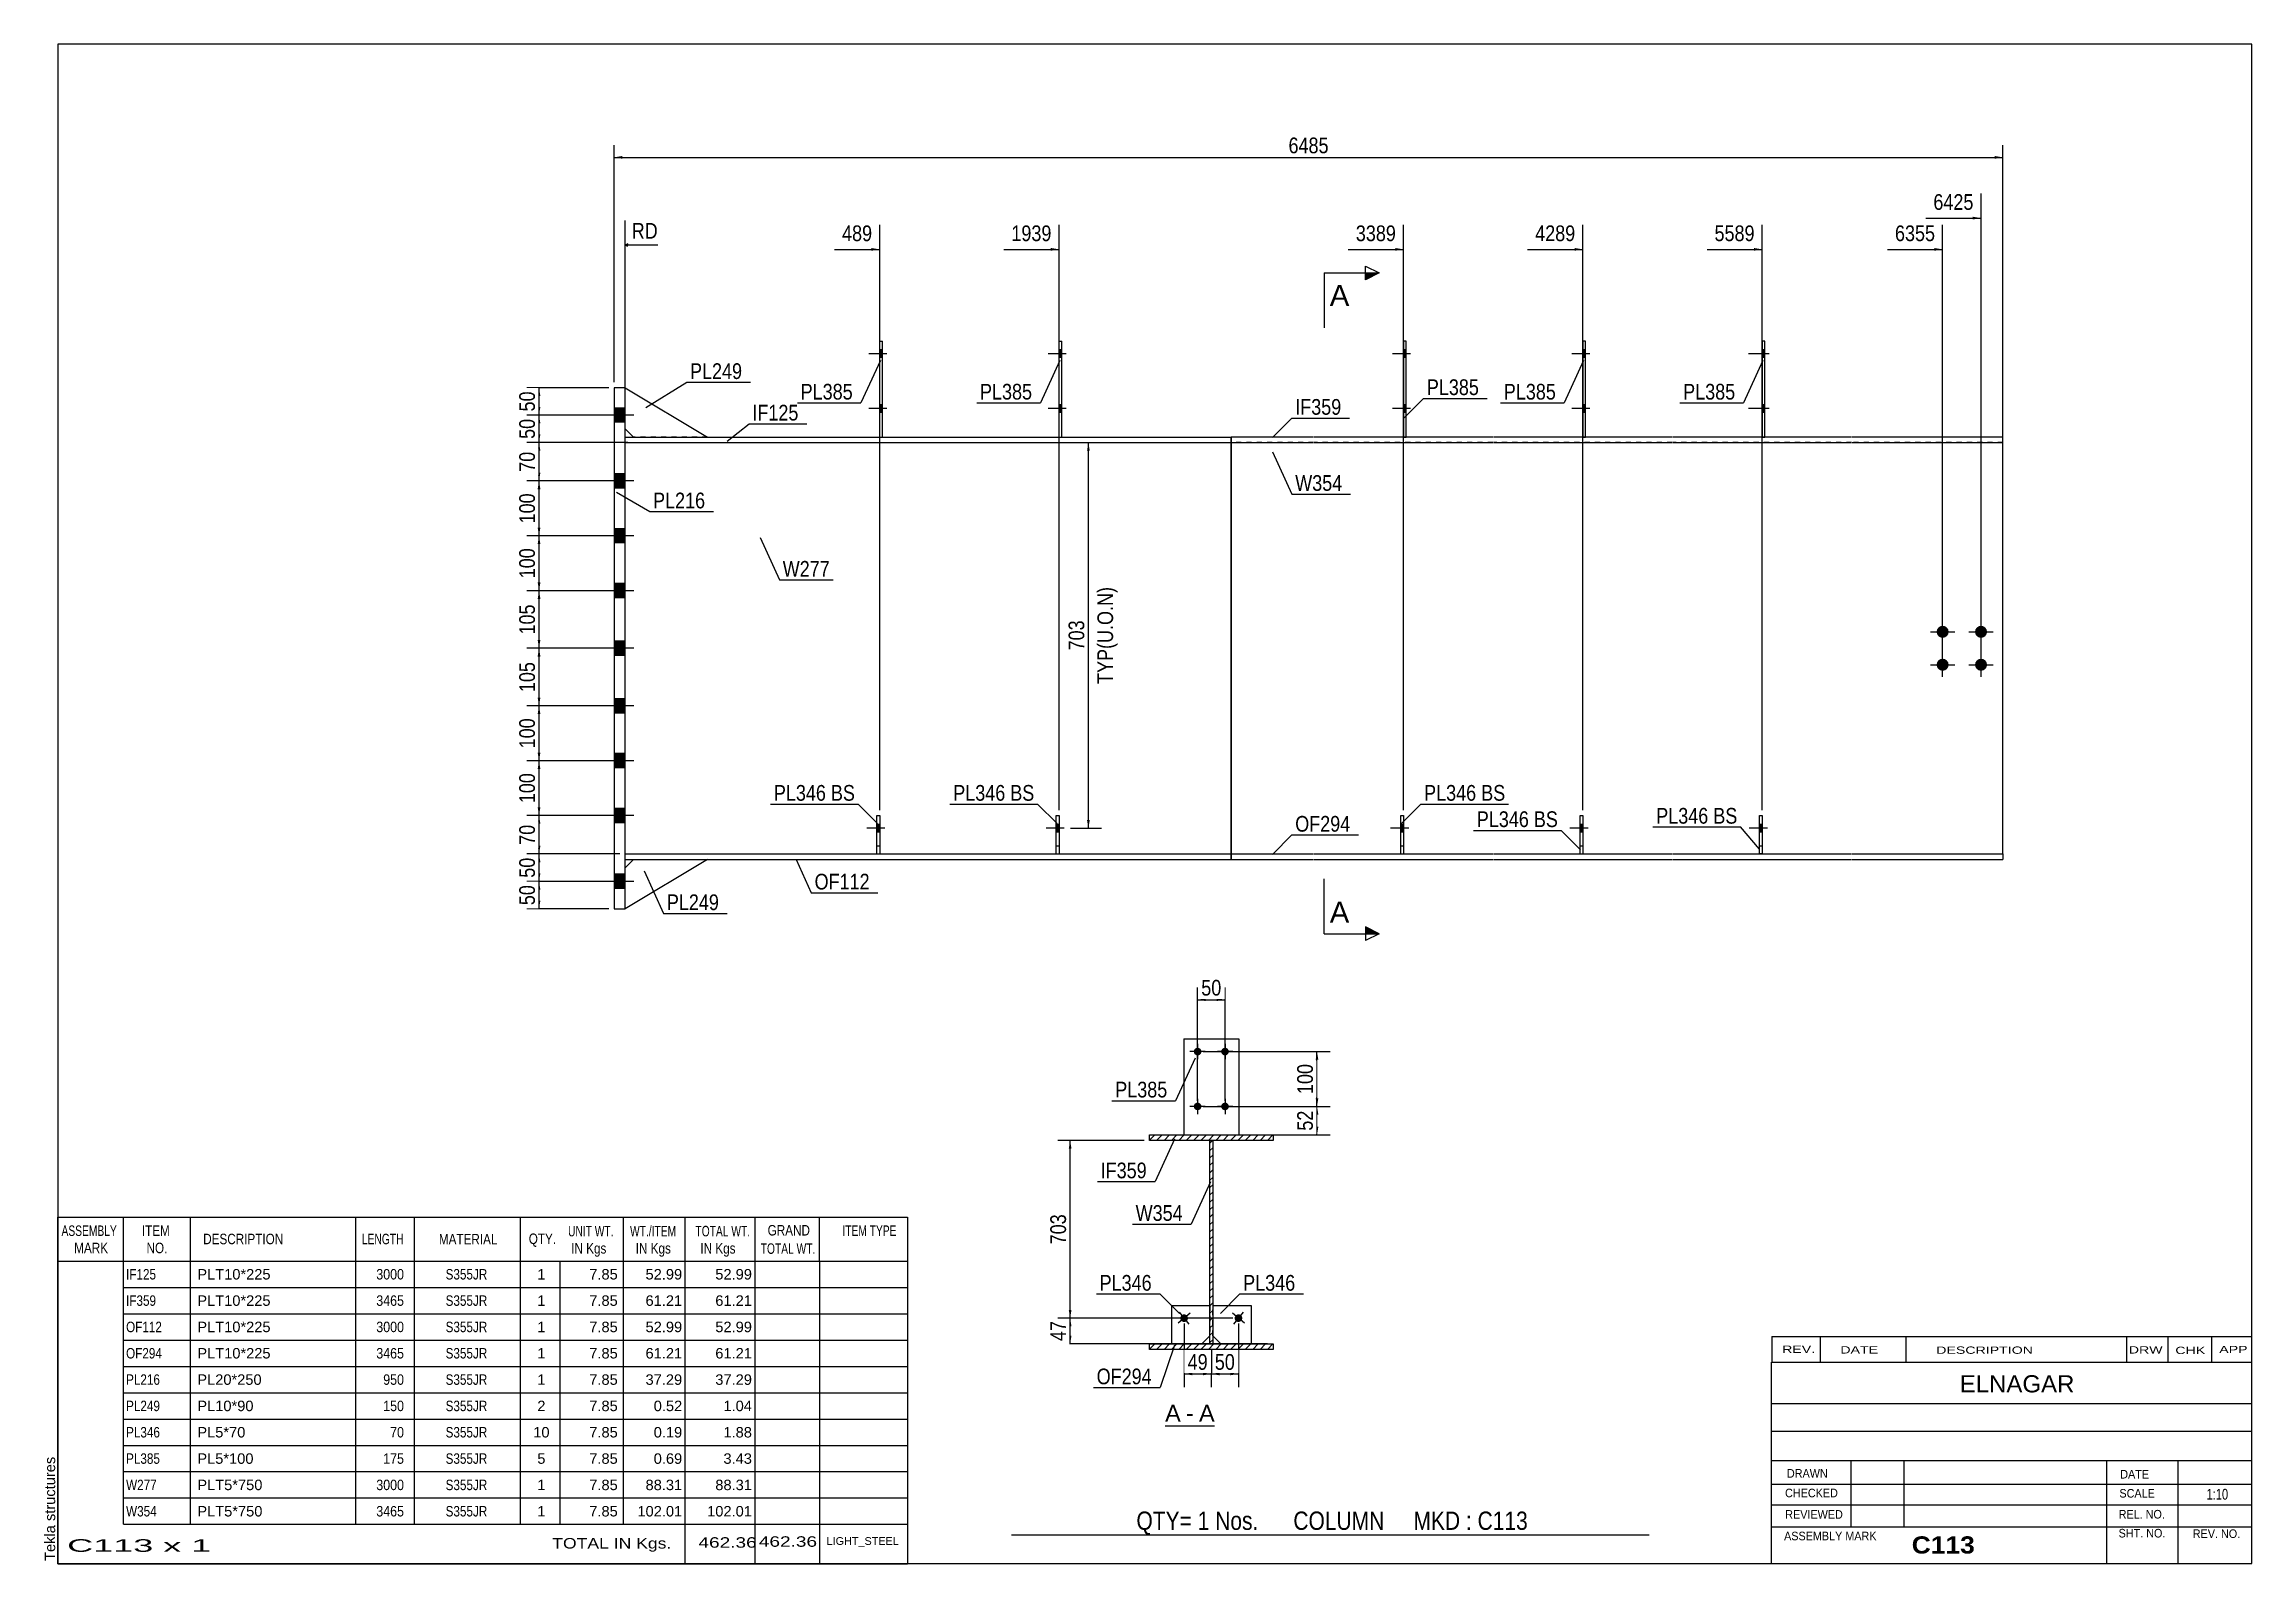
# Model space of a CAD drawing. Header units: millimetres. Extents: x -405 to -3, y -129 to 148.
import ezdxf

# ---------------------------------------------------------------- set-up
doc = ezdxf.new("R2010")
doc.units = ezdxf.units.MM
doc.linetypes.add('DXK_LINE_DOT1', pattern=[1.8814, 0.9407, -0.9407])
doc.linetypes.add('DXK_LINE_DOT2', pattern=[3.9198, 1.9599, -1.9599])
doc.styles.add('Arial', font='ARIAL.TTF', dxfattribs={"height": 0.2})
doc.styles.add('Arial Bold', font='ARIALBD.TTF', dxfattribs={"height": 0.2})
doc.styles.add('Arial Narrow', font='ARIALN.TTF', dxfattribs={"height": 0.2})

# ---------------------------------------------------------------- blocks, each defined once
blk = doc.blocks.new('Unknown-627317436-1210')
at = {"color": 5, "linetype": 'Continuous'}
for p, q in [((-2.93, 147.63), (-402.93, 147.63)), ((-402.93, 147.63), (-402.93, -129.37)), ((-2.93, -129.37), (-2.93, 147.63)), ((-402.93, -129.37), (-2.93, -129.37))]:
    blk.add_line(p, q, dxfattribs=at)
at = {"color": 174, "linetype": 'Continuous', "style": 'Arial'}
blk.add_text('Tekla structures', height=1.9102, rotation=90, dxfattribs=at).set_placement((-403.43, -128.87))
blk = doc.blocks.new('Unknown-627317436-12 - 1261')
at = {"color": 7, "linetype": 'Continuous'}
blk.add_line((-201.06, -104.22), (-192.03, -104.22), dxfattribs=at)
at = {"color": 0, "linetype": 'Continuous'}
blk.add_wipeout([(-198.22, -103.47), (-198.22, -100.27), (-201.06, -100.27), (-201.06, -103.47)], dxfattribs=at)
blk.add_wipeout([(-195.84, -103.47), (-195.84, -100.27), (-197.26, -100.27), (-197.26, -103.47)], dxfattribs=at)
at = {"color": 96, "linetype": 'Continuous', "style": 'Arial'}
blk.add_text('A', height=3.06, dxfattribs=at).set_placement((-201.06, -103.47))
at = {"color": 0, "linetype": 'Continuous'}
blk.add_wipeout([(-192.03, -103.47), (-192.03, -100.27), (-194.88, -100.27), (-194.88, -103.47)], dxfattribs=at)
at = {"color": 96, "linetype": 'Continuous', "style": 'Arial'}
for s, p in [('A', (-194.88, -103.47)), ('-', (-197.26, -103.47))]:
    blk.add_text(s, height=3.06, dxfattribs=at).set_placement(p)
blk = doc.blocks.new('Bolt-627317436-1444 - 1442')
at = {"linetype": 'Continuous'}
for points in [[(-299.5, 78.7), (-299.5, 81.3), (-301.5, 81.3), (-301.5, 78.7)], [(-299.5, 78.7), (-299.5, 81.3), (-301.5, 81.3), (-301.5, 78.7)], [(-299.5, 66.7), (-299.5, 69.3), (-301.5, 69.3), (-301.5, 66.7)], [(-299.5, 66.7), (-299.5, 69.3), (-301.5, 69.3), (-301.5, 66.7)], [(-299.5, 56.7), (-299.5, 59.3), (-301.5, 59.3), (-301.5, 56.7)], [(-299.5, 56.7), (-299.5, 59.3), (-301.5, 59.3), (-301.5, 56.7)], [(-299.5, 46.7), (-299.5, 49.3), (-301.5, 49.3), (-301.5, 46.7)], [(-299.5, 46.7), (-299.5, 49.3), (-301.5, 49.3), (-301.5, 46.7)], [(-299.5, 36.2), (-299.5, 38.8), (-301.5, 38.8), (-301.5, 36.2)], [(-299.5, 36.2), (-299.5, 38.8), (-301.5, 38.8), (-301.5, 36.2)], [(-299.5, 25.7), (-299.5, 28.3), (-301.5, 28.3), (-301.5, 25.7)], [(-299.5, 25.7), (-299.5, 28.3), (-301.5, 28.3), (-301.5, 25.7)], [(-299.5, 15.7), (-299.5, 18.3), (-301.5, 18.3), (-301.5, 15.7)], [(-299.5, 15.7), (-299.5, 18.3), (-301.5, 18.3), (-301.5, 15.7)], [(-299.5, 5.7), (-299.5, 8.3), (-301.5, 8.3), (-301.5, 5.7)], [(-299.5, 5.7), (-299.5, 8.3), (-301.5, 8.3), (-301.5, 5.7)], [(-299.5, -6.3), (-299.5, -3.7), (-301.5, -3.7), (-301.5, -6.3)], [(-299.5, -6.3), (-299.5, -3.7), (-301.5, -3.7), (-301.5, -6.3)]]:
    blk.add_hatch(color=3, dxfattribs=at).paths.add_polyline_path(points)
at = {"color": 3, "linetype": 'Continuous'}
for p, q in [((-299.5, 81.3), (-301.5, 81.3)), ((-299.5, 81.3), (-301.5, 81.3)), ((-297.91, 80), (-308.5, 80)), ((-297.91, 80), (-308.5, 80)), ((-299.5, 78.7), (-301.5, 78.7)), ((-299.5, 78.7), (-301.5, 78.7)), ((-299.5, 69.3), (-301.5, 69.3)), ((-299.5, 69.3), (-301.5, 69.3)), ((-297.91, 68), (-308.5, 68)), ((-297.91, 68), (-308.5, 68)), ((-299.5, 66.7), (-301.5, 66.7)), ((-299.5, 66.7), (-301.5, 66.7)), ((-297.91, 58), (-308.5, 58)), ((-297.91, 58), (-308.5, 58)), ((-299.5, 59.3), (-301.5, 59.3)), ((-299.5, 59.3), (-301.5, 59.3)), ((-299.5, 56.7), (-301.5, 56.7)), ((-299.5, 56.7), (-301.5, 56.7)), ((-299.5, 49.3), (-301.5, 49.3)), ((-299.5, 49.3), (-301.5, 49.3)), ((-297.91, 48), (-308.5, 48)), ((-297.91, 48), (-308.5, 48)), ((-299.5, 46.7), (-301.5, 46.7)), ((-299.5, 46.7), (-301.5, 46.7)), ((-297.91, 37.5), (-308.5, 37.5)), ((-297.91, 37.5), (-308.5, 37.5)), ((-299.5, 38.8), (-301.5, 38.8)), ((-299.5, 38.8), (-301.5, 38.8)), ((-299.5, 36.2), (-301.5, 36.2)), ((-299.5, 36.2), (-301.5, 36.2)), ((-299.5, 28.3), (-301.5, 28.3)), ((-299.5, 28.3), (-301.5, 28.3)), ((-297.91, 27), (-308.5, 27)), ((-297.91, 27), (-308.5, 27)), ((-299.5, 25.7), (-301.5, 25.7)), ((-299.5, 25.7), (-301.5, 25.7)), ((-297.91, 17), (-308.5, 17)), ((-297.91, 17), (-308.5, 17)), ((-299.5, 18.3), (-301.5, 18.3)), ((-299.5, 18.3), (-301.5, 18.3)), ((-299.5, 15.7), (-301.5, 15.7)), ((-299.5, 15.7), (-301.5, 15.7)), ((-299.5, 8.3), (-301.5, 8.3)), ((-299.5, 8.3), (-301.5, 8.3)), ((-297.91, 7), (-308.5, 7)), ((-297.91, 7), (-308.5, 7)), ((-299.5, 5.7), (-301.5, 5.7)), ((-299.5, 5.7), (-301.5, 5.7)), ((-299.5, -3.7), (-301.5, -3.7)), ((-299.5, -3.7), (-301.5, -3.7)), ((-297.91, -5), (-308.5, -5)), ((-297.91, -5), (-308.5, -5)), ((-299.5, -6.3), (-301.5, -6.3)), ((-299.5, -6.3), (-301.5, -6.3))]:
    blk.add_line(p, q, dxfattribs=at)
blk = doc.blocks.new('Part-627317436-1505 - 1442')
at = {"color": 7, "linetype": 'DXK_LINE_DOT1'}
for p, q in [((-92.7, 0), (-92.7, 7)), ((-92.7, 7), (-92.2, 7)), ((-92.2, 7), (-92.2, 0))]:
    blk.add_line(p, q, dxfattribs=at)
blk = doc.blocks.new('Part-627317436-1696 - 1442')
at = {"color": 2, "linetype": 'Continuous'}
for p, q in [((-158.1, 0), (-158.1, 7)), ((-158.1, 7), (-157.6, 7)), ((-157.6, 7), (-157.6, 0))]:
    blk.add_line(p, q, dxfattribs=at)
blk = doc.blocks.new('Bolt-627317436-1572 - 1442')
at = {"linetype": 'Continuous'}
blk.add_hatch(color=3, dxfattribs=at).paths.add_polyline_path([(-92.2, 4), (-92.2, 5.4), (-92.7, 5.4), (-92.7, 4)])
at = {"color": 3, "linetype": 'Continuous'}
for p, q in [((-91.25, 4.7), (-94.55, 4.7)), ((-92.2, 5.4), (-92.7, 5.4)), ((-92.2, 4), (-92.7, 4))]:
    blk.add_line(p, q, dxfattribs=at)
blk = doc.blocks.new('Part-627317436-1461 - 1442')
at = {"color": 7, "linetype": 'DXK_LINE_DOT1'}
for p, q in [((-299.5, 0), (-299.5, 75)), ((-299.5, 75), (-269.5, 75)), ((-269.4, 75), (-236.8, 75)), ((-236.7, 75), (-204.1, 75)), ((-204, 75), (-189, 75)), ((-299.5, 0), (-269.5, 0)), ((-269.4, 0), (-236.8, 0)), ((-236.7, 0), (-204.1, 0)), ((-204, 0), (-189, 0))]:
    blk.add_line(p, q, dxfattribs=at)
at = {"color": 2, "linetype": 'Continuous'}
blk.add_line((-189, 0), (-189, 75), dxfattribs=at)
blk = doc.blocks.new('Bolt-627317436-1507 - 1442')
at = {"linetype": 'Continuous'}
blk.add_hatch(color=3, dxfattribs=at).paths.add_polyline_path([(-253.1, 4), (-253.1, 5.4), (-253.6, 5.4), (-253.6, 4)])
at = {"color": 3, "linetype": 'Continuous'}
for p, q in [((-252.15, 4.7), (-255.45, 4.7)), ((-253.1, 5.4), (-253.6, 5.4)), ((-253.1, 4), (-253.6, 4))]:
    blk.add_line(p, q, dxfattribs=at)
blk = doc.blocks.new('Part-627317436-1686 - 1442')
at = {"color": 2, "linetype": 'Continuous'}
for p, q in [((-220.9, 0), (-220.9, 7)), ((-220.9, 7), (-220.4, 7)), ((-220.4, 7), (-220.4, 0))]:
    blk.add_line(p, q, dxfattribs=at)
blk = doc.blocks.new('Part-627317436-1483 - 1442')
at = {"color": 2, "linetype": 'Continuous'}
for p, q in [((-92.7, 0), (-92.7, 7)), ((-92.7, 7), (-92.2, 7)), ((-92.2, 7), (-92.2, 0))]:
    blk.add_line(p, q, dxfattribs=at)
at = {"color": 7, "linetype": 'DXK_LINE_DOT1'}
for p, q in [((-92.7, 1.5), (-92.2, 1.5)), ((-92.2, 0), (-92.7, 0))]:
    blk.add_line(p, q, dxfattribs=at)
blk = doc.blocks.new('Bolt-627317436-1575 - 1442')
at = {"color": 3, "linetype": 'DXK_LINE_DOT2'}
for p, q in [((-156.65, 4.7), (-159.95, 4.7)), ((-157.6, 5.4), (-158.1, 5.4)), ((-157.6, 4), (-158.1, 4))]:
    blk.add_line(p, q, dxfattribs=at)
blk = doc.blocks.new('Bolt-627317436-1506 - 1442')
at = {"color": 3, "linetype": 'DXK_LINE_DOT2'}
for p, q in [((-252.15, 4.7), (-255.45, 4.7)), ((-253.1, 5.4), (-253.6, 5.4)), ((-253.1, 4), (-253.6, 4))]:
    blk.add_line(p, q, dxfattribs=at)
blk = doc.blocks.new('Part-627317436-1512 - 1442')
at = {"color": 2, "linetype": 'Continuous'}
for p, q in [((-253.6, 0), (-253.6, 7)), ((-253.6, 7), (-253.1, 7)), ((-253.1, 7), (-253.1, 0))]:
    blk.add_line(p, q, dxfattribs=at)
at = {"color": 7, "linetype": 'DXK_LINE_DOT1'}
blk.add_line((-253.6, 1.5), (-253.1, 1.5), dxfattribs=at)
blk = doc.blocks.new('Part-627317436-1517 - 1442')
at = {"color": 7, "linetype": 'DXK_LINE_DOT1'}
for p, q in [((-253.6, 0), (-253.6, 7)), ((-253.6, 7), (-253.1, 7)), ((-253.1, 7), (-253.1, 0))]:
    blk.add_line(p, q, dxfattribs=at)
blk = doc.blocks.new('Bolt-627317436-1571 - 1442')
at = {"linetype": 'Continuous'}
for points in [[(-59.3, 41.6, -1), (-59.3, 39.4, -1)], [(-52.3, 41.6, -1), (-52.3, 39.4, -1)], [(-59.3, 35.6, -1), (-59.3, 33.4, -1)], [(-52.3, 35.6, -1), (-52.3, 33.4, -1)]]:
    blk.add_hatch(color=3, dxfattribs=at).paths.add_polyline_path(points)
at = {"color": 3, "linetype": 'Continuous'}
for p, q in [((-61.5, 40.5), (-57.1, 40.5)), ((-59.3, 38.3), (-59.3, 42.7)), ((-54.5, 40.5), (-50.1, 40.5)), ((-52.3, 38.3), (-52.3, 42.7)), ((-59.3, 32.3), (-59.3, 36.7)), ((-52.3, 32.3), (-52.3, 36.7)), ((-61.5, 34.5), (-57.1, 34.5)), ((-54.5, 34.5), (-50.1, 34.5))]:
    blk.add_line(p, q, dxfattribs=at)
blk = doc.blocks.new('Bolt-627317436-1518 - 1442')
at = {"linetype": 'Continuous'}
for points in [[(-252.6, 90.5), (-252.6, 91.9), (-253.1, 91.9), (-253.1, 90.5)], [(-252.6, 90.5), (-252.6, 91.9), (-253.1, 91.9), (-253.1, 90.5)], [(-252.6, 80.5), (-252.6, 81.9), (-253.1, 81.9), (-253.1, 80.5)], [(-252.6, 80.5), (-252.6, 81.9), (-253.1, 81.9), (-253.1, 80.5)]]:
    blk.add_hatch(color=3, dxfattribs=at).paths.add_polyline_path(points)
at = {"color": 3, "linetype": 'Continuous'}
for p, q in [((-251.8, 91.2), (-255.1, 91.2)), ((-251.8, 91.2), (-255.1, 91.2)), ((-252.6, 91.9), (-253.1, 91.9)), ((-252.6, 91.9), (-253.1, 91.9)), ((-252.6, 90.5), (-253.1, 90.5)), ((-252.6, 90.5), (-253.1, 90.5)), ((-251.8, 81.2), (-255.1, 81.2)), ((-251.8, 81.2), (-255.1, 81.2)), ((-252.6, 81.9), (-253.1, 81.9)), ((-252.6, 81.9), (-253.1, 81.9)), ((-252.6, 80.5), (-253.1, 80.5)), ((-252.6, 80.5), (-253.1, 80.5))]:
    blk.add_line(p, q, dxfattribs=at)
blk = doc.blocks.new('Bolt-627317436-1578 - 1442')
at = {"linetype": 'Continuous'}
for points in [[(-219.9, 90.5), (-219.9, 91.9), (-220.4, 91.9), (-220.4, 90.5)], [(-219.9, 90.5), (-219.9, 91.9), (-220.4, 91.9), (-220.4, 90.5)], [(-219.9, 80.5), (-219.9, 81.9), (-220.4, 81.9), (-220.4, 80.5)], [(-219.9, 80.5), (-219.9, 81.9), (-220.4, 81.9), (-220.4, 80.5)]]:
    blk.add_hatch(color=3, dxfattribs=at).paths.add_polyline_path(points)
at = {"color": 3, "linetype": 'Continuous'}
for p, q in [((-219.1, 91.2), (-222.4, 91.2)), ((-219.1, 91.2), (-222.4, 91.2)), ((-219.9, 91.9), (-220.4, 91.9)), ((-219.9, 91.9), (-220.4, 91.9)), ((-219.9, 90.5), (-220.4, 90.5)), ((-219.9, 90.5), (-220.4, 90.5)), ((-219.1, 81.2), (-222.4, 81.2)), ((-219.1, 81.2), (-222.4, 81.2)), ((-219.9, 81.9), (-220.4, 81.9)), ((-219.9, 81.9), (-220.4, 81.9)), ((-219.9, 80.5), (-220.4, 80.5)), ((-219.9, 80.5), (-220.4, 80.5))]:
    blk.add_line(p, q, dxfattribs=at)
blk = doc.blocks.new('Part-627317436-1523 - 1442')
at = {"color": 2, "linetype": 'Continuous'}
for p, q in [((-253.1, 76), (-253.1, 93.5)), ((-253.1, 93.5), (-252.6, 93.5)), ((-252.6, 76), (-252.6, 93.5))]:
    blk.add_line(p, q, dxfattribs=at)
at = {"color": 7, "linetype": 'DXK_LINE_DOT1'}
blk.add_line((-253.1, 76), (-252.6, 76), dxfattribs=at)
blk = doc.blocks.new('Part-627317436-1545 - 1442')
at = {"color": 2, "linetype": 'Continuous'}
for p, q in [((-299.5, 85), (-284.5, 76)), ((-298, 76), (-299.5, 77.5))]:
    blk.add_line(p, q, dxfattribs=at)
at = {"color": 7, "linetype": 'DXK_LINE_DOT1'}
for p, q in [((-299.5, 77.5), (-299.5, 85)), ((-284.5, 76), (-298, 76))]:
    blk.add_line(p, q, dxfattribs=at)
blk = doc.blocks.new('Part-627317436-3617 - 1442')
at = {"color": 7, "linetype": 'DXK_LINE_DOT1'}
for p, q in [((-125.4, 0), (-125.4, 7)), ((-125.4, 7), (-124.9, 7)), ((-124.9, 7), (-124.9, 0)), ((-125.4, 1.5), (-124.9, 1.5))]:
    blk.add_line(p, q, dxfattribs=at)
blk = doc.blocks.new('Part-627317436-1550 - 1442')
at = {"color": 2, "linetype": 'Continuous'}
for p, q in [((-284.5, -1), (-299.5, -10)), ((-299.5, -2.5), (-298, -1))]:
    blk.add_line(p, q, dxfattribs=at)
at = {"color": 7, "linetype": 'DXK_LINE_DOT1'}
for p, q in [((-299.5, -10), (-299.5, -2.5)), ((-298, -1), (-284.5, -1))]:
    blk.add_line(p, q, dxfattribs=at)
blk = doc.blocks.new('Bolt-627317436-3627 - 1442')
at = {"linetype": 'Continuous'}
blk.add_hatch(color=3, dxfattribs=at).paths.add_polyline_path([(-124.9, 4), (-124.9, 5.4), (-125.4, 5.4), (-125.4, 4)])
at = {"color": 3, "linetype": 'Continuous'}
for p, q in [((-123.95, 4.7), (-127.25, 4.7)), ((-124.9, 5.4), (-125.4, 5.4)), ((-124.9, 4), (-125.4, 4))]:
    blk.add_line(p, q, dxfattribs=at)
blk = doc.blocks.new('Part-627317436-1629 - 1442')
at = {"color": 2, "linetype": 'Continuous'}
for p, q in [((-299.5, 76), (-269.5, 76)), ((-299.5, 75), (-269.5, 75)), ((-269.4, 76), (-236.8, 76)), ((-269.4, 75), (-236.8, 75)), ((-236.7, 76), (-204.1, 76)), ((-236.7, 75), (-204.1, 75)), ((-204, 76), (-189, 76)), ((-204, 75), (-189, 75)), ((-189, 75), (-189, 76))]:
    blk.add_line(p, q, dxfattribs=at)
at = {"color": 7, "linetype": 'DXK_LINE_DOT1'}
blk.add_line((-299.5, 75), (-299.5, 76), dxfattribs=at)
blk = doc.blocks.new('Bolt-627317436-1573 - 1442')
at = {"color": 3, "linetype": 'DXK_LINE_DOT2'}
for p, q in [((-91.25, 4.7), (-94.55, 4.7)), ((-92.2, 5.4), (-92.7, 5.4)), ((-92.2, 4), (-92.7, 4))]:
    blk.add_line(p, q, dxfattribs=at)
blk = doc.blocks.new('Bolt-627317436-1574 - 1442')
at = {"linetype": 'Continuous'}
blk.add_hatch(color=3, dxfattribs=at).paths.add_polyline_path([(-157.6, 4), (-157.6, 5.4), (-158.1, 5.4), (-158.1, 4)])
at = {"color": 3, "linetype": 'Continuous'}
for p, q in [((-156.65, 4.7), (-159.95, 4.7)), ((-157.6, 5.4), (-158.1, 5.4)), ((-157.6, 4), (-158.1, 4))]:
    blk.add_line(p, q, dxfattribs=at)
blk = doc.blocks.new('Bolt-627317436-1576 - 1442')
at = {"linetype": 'Continuous'}
blk.add_hatch(color=3, dxfattribs=at).paths.add_polyline_path([(-220.4, 4), (-220.4, 5.4), (-220.9, 5.4), (-220.9, 4)])
at = {"color": 3, "linetype": 'Continuous'}
for p, q in [((-219.45, 4.7), (-222.75, 4.7)), ((-220.4, 5.4), (-220.9, 5.4)), ((-220.4, 4), (-220.9, 4))]:
    blk.add_line(p, q, dxfattribs=at)
blk = doc.blocks.new('Bolt-627317436-1577 - 1442')
at = {"color": 3, "linetype": 'DXK_LINE_DOT2'}
for p, q in [((-219.45, 4.7), (-222.75, 4.7)), ((-220.4, 5.4), (-220.9, 5.4)), ((-220.4, 4), (-220.9, 4))]:
    blk.add_line(p, q, dxfattribs=at)
blk = doc.blocks.new('Bolt-627317436-1579 - 1442')
at = {"linetype": 'Continuous'}
for points in [[(-157.1, 90.5), (-157.1, 91.9), (-157.6, 91.9), (-157.6, 90.5)], [(-157.1, 90.5), (-157.1, 91.9), (-157.6, 91.9), (-157.6, 90.5)], [(-157.1, 80.5), (-157.1, 81.9), (-157.6, 81.9), (-157.6, 80.5)], [(-157.1, 80.5), (-157.1, 81.9), (-157.6, 81.9), (-157.6, 80.5)]]:
    blk.add_hatch(color=3, dxfattribs=at).paths.add_polyline_path(points)
at = {"color": 3, "linetype": 'Continuous'}
for p, q in [((-156.3, 91.2), (-159.6, 91.2)), ((-156.3, 91.2), (-159.6, 91.2)), ((-157.1, 91.9), (-157.6, 91.9)), ((-157.1, 91.9), (-157.6, 91.9)), ((-157.1, 90.5), (-157.6, 90.5)), ((-157.1, 90.5), (-157.6, 90.5)), ((-156.3, 81.2), (-159.6, 81.2)), ((-156.3, 81.2), (-159.6, 81.2)), ((-157.1, 81.9), (-157.6, 81.9)), ((-157.1, 81.9), (-157.6, 81.9)), ((-157.1, 80.5), (-157.6, 80.5)), ((-157.1, 80.5), (-157.6, 80.5))]:
    blk.add_line(p, q, dxfattribs=at)
blk = doc.blocks.new('Bolt-627317436-1580 - 1442')
at = {"linetype": 'Continuous'}
for points in [[(-91.7, 90.5), (-91.7, 91.9), (-92.2, 91.9), (-92.2, 90.5)], [(-91.7, 90.5), (-91.7, 91.9), (-92.2, 91.9), (-92.2, 90.5)], [(-91.7, 80.5), (-91.7, 81.9), (-92.2, 81.9), (-92.2, 80.5)], [(-91.7, 80.5), (-91.7, 81.9), (-92.2, 81.9), (-92.2, 80.5)]]:
    blk.add_hatch(color=3, dxfattribs=at).paths.add_polyline_path(points)
at = {"color": 3, "linetype": 'Continuous'}
for p, q in [((-90.9, 91.2), (-94.7, 91.2)), ((-90.9, 91.2), (-94.7, 91.2)), ((-91.7, 91.9), (-92.2, 91.9)), ((-91.7, 91.9), (-92.2, 91.9)), ((-91.7, 90.5), (-92.2, 90.5)), ((-91.7, 90.5), (-92.2, 90.5)), ((-90.9, 81.2), (-94.7, 81.2)), ((-90.9, 81.2), (-94.7, 81.2)), ((-91.7, 81.9), (-92.2, 81.9)), ((-91.7, 81.9), (-92.2, 81.9)), ((-91.7, 80.5), (-92.2, 80.5)), ((-91.7, 80.5), (-92.2, 80.5))]:
    blk.add_line(p, q, dxfattribs=at)
blk = doc.blocks.new('Part-627317436-1585 - 1442')
at = {"color": 2, "linetype": 'Continuous'}
for p, q in [((-189, 0), (-174, 0)), ((-189, 0), (-189, -1)), ((-189, -1), (-174, -1)), ((-173.9, 0), (-141.3, 0)), ((-173.9, -1), (-141.3, -1)), ((-141.2, 0), (-108.6, 0)), ((-141.2, -1), (-108.6, -1)), ((-108.5, 0), (-75.9, 0)), ((-108.5, -1), (-75.9, -1)), ((-75.8, 0), (-48.3, 0)), ((-75.8, -1), (-48.3, -1)), ((-48.3, 0), (-48.3, -1))]:
    blk.add_line(p, q, dxfattribs=at)
blk = doc.blocks.new('Part-627317436-1671 - 1442')
at = {"color": 2, "linetype": 'Continuous'}
for p, q in [((-157.1, 93.5), (-157.6, 93.5)), ((-157.6, 93.5), (-157.6, 76)), ((-157.1, 76), (-157.1, 93.5))]:
    blk.add_line(p, q, dxfattribs=at)
at = {"color": 7, "linetype": 'DXK_LINE_DOT1'}
blk.add_line((-157.6, 76), (-157.1, 76), dxfattribs=at)
blk = doc.blocks.new('Part-627317436-1607 - 1442')
at = {"color": 2, "linetype": 'Continuous'}
for p, q in [((-299.5, 0), (-269.5, 0)), ((-299.5, -1), (-269.5, -1)), ((-269.4, 0), (-236.8, 0)), ((-269.4, -1), (-236.8, -1)), ((-236.7, 0), (-204.1, 0)), ((-236.7, -1), (-204.1, -1)), ((-204, 0), (-189, 0)), ((-204, -1), (-189, -1)), ((-189, -1), (-189, 0))]:
    blk.add_line(p, q, dxfattribs=at)
at = {"color": 7, "linetype": 'DXK_LINE_DOT1'}
blk.add_line((-299.5, -1), (-299.5, 0), dxfattribs=at)
blk = doc.blocks.new('Part-627317436-1651 - 1442')
at = {"color": 2, "linetype": 'Continuous'}
for p, q in [((-299.5, 85), (-301.5, 85)), ((-301.5, 85), (-301.5, -10)), ((-299.5, -10), (-299.5, 85)), ((-301.5, -10), (-299.5, -10))]:
    blk.add_line(p, q, dxfattribs=at)
blk = doc.blocks.new('Part-627317436-1656 - 1442')
at = {"color": 2, "linetype": 'Continuous'}
for p, q in [((-189, 75), (-189, 0)), ((-48.3, 0), (-48.3, 75))]:
    blk.add_line(p, q, dxfattribs=at)
at = {"color": 7, "linetype": 'DXK_LINE_DOT1'}
for p, q in [((-174, 75), (-189, 75)), ((-141.3, 75), (-173.9, 75)), ((-108.6, 75), (-141.2, 75)), ((-75.9, 75), (-108.5, 75)), ((-48.3, 75), (-75.8, 75)), ((-189, 0), (-174, 0)), ((-173.9, 0), (-141.3, 0)), ((-141.2, 0), (-108.6, 0)), ((-108.5, 0), (-92.7, 0)), ((-92.2, 0), (-75.9, 0)), ((-75.8, 0), (-48.3, 0))]:
    blk.add_line(p, q, dxfattribs=at)
blk = doc.blocks.new('Part-627317436-1661 - 1442')
at = {"color": 2, "linetype": 'Continuous'}
for p, q in [((-174, 76), (-189, 76)), ((-189, 76), (-189, 75)), ((-189, 75), (-174, 75)), ((-141.3, 76), (-173.9, 76)), ((-173.9, 75), (-141.3, 75)), ((-108.6, 76), (-141.2, 76)), ((-141.2, 75), (-108.6, 75)), ((-75.9, 76), (-108.5, 76)), ((-108.5, 75), (-75.9, 75)), ((-48.3, 76), (-75.8, 76)), ((-75.8, 75), (-48.3, 75)), ((-48.3, 75), (-48.3, 76))]:
    blk.add_line(p, q, dxfattribs=at)
blk = doc.blocks.new('Part-627317436-1666 - 1442')
at = {"color": 2, "linetype": 'Continuous'}
for p, q in [((-91.7, 93.5), (-92.2, 93.5)), ((-92.2, 93.5), (-92.2, 76)), ((-91.7, 76), (-91.7, 93.5))]:
    blk.add_line(p, q, dxfattribs=at)
at = {"color": 7, "linetype": 'DXK_LINE_DOT1'}
blk.add_line((-92.2, 76), (-91.7, 76), dxfattribs=at)
blk = doc.blocks.new('Part-627317436-3616 - 1442')
at = {"color": 2, "linetype": 'Continuous'}
for p, q in [((-124.4, 93.5), (-124.9, 93.5)), ((-124.9, 93.5), (-124.9, 76)), ((-124.4, 76), (-124.4, 93.5))]:
    blk.add_line(p, q, dxfattribs=at)
at = {"color": 7, "linetype": 'DXK_LINE_DOT1'}
blk.add_line((-124.9, 76), (-124.4, 76), dxfattribs=at)
blk = doc.blocks.new('Part-627317436-1676 - 1442')
at = {"color": 2, "linetype": 'Continuous'}
for p, q in [((-220.4, 76), (-220.4, 93.5)), ((-220.4, 93.5), (-219.9, 93.5)), ((-219.9, 76), (-219.9, 93.5))]:
    blk.add_line(p, q, dxfattribs=at)
at = {"color": 7, "linetype": 'DXK_LINE_DOT1'}
blk.add_line((-220.4, 76), (-219.9, 76), dxfattribs=at)
blk = doc.blocks.new('Part-627317436-1681 - 1442')
at = {"color": 7, "linetype": 'DXK_LINE_DOT1'}
for p, q in [((-220.9, 0), (-220.9, 7)), ((-220.9, 7), (-220.4, 7)), ((-220.4, 7), (-220.4, 0)), ((-220.9, 1.5), (-220.4, 1.5))]:
    blk.add_line(p, q, dxfattribs=at)
blk = doc.blocks.new('Part-627317436-1691 - 1442')
at = {"color": 7, "linetype": 'DXK_LINE_DOT1'}
for p, q in [((-158.1, 0), (-158.1, 7)), ((-158.1, 7), (-157.6, 7)), ((-157.6, 7), (-157.6, 0)), ((-158.1, 1.5), (-157.6, 1.5))]:
    blk.add_line(p, q, dxfattribs=at)
blk = doc.blocks.new('Part-627317436-3620 - 1442')
at = {"color": 2, "linetype": 'Continuous'}
for p, q in [((-125.4, 0), (-125.4, 7)), ((-125.4, 7), (-124.9, 7)), ((-124.9, 7), (-124.9, 0))]:
    blk.add_line(p, q, dxfattribs=at)
blk = doc.blocks.new('Bolt-627317436-3623 - 1442')
at = {"linetype": 'Continuous'}
for points in [[(-124.4, 90.5), (-124.4, 91.9), (-124.9, 91.9), (-124.9, 90.5)], [(-124.4, 90.5), (-124.4, 91.9), (-124.9, 91.9), (-124.9, 90.5)], [(-124.4, 80.5), (-124.4, 81.9), (-124.9, 81.9), (-124.9, 80.5)], [(-124.4, 80.5), (-124.4, 81.9), (-124.9, 81.9), (-124.9, 80.5)]]:
    blk.add_hatch(color=3, dxfattribs=at).paths.add_polyline_path(points)
at = {"color": 3, "linetype": 'Continuous'}
for p, q in [((-123.6, 91.2), (-126.9, 91.2)), ((-123.6, 91.2), (-126.9, 91.2)), ((-124.4, 91.9), (-124.9, 91.9)), ((-124.4, 91.9), (-124.9, 91.9)), ((-124.4, 90.5), (-124.9, 90.5)), ((-124.4, 90.5), (-124.9, 90.5)), ((-123.6, 81.2), (-126.9, 81.2)), ((-123.6, 81.2), (-126.9, 81.2)), ((-124.4, 81.9), (-124.9, 81.9)), ((-124.4, 81.9), (-124.9, 81.9)), ((-124.4, 80.5), (-124.9, 80.5)), ((-124.4, 80.5), (-124.9, 80.5))]:
    blk.add_line(p, q, dxfattribs=at)
blk = doc.blocks.new('Bolt-627317436-3624 - 1442')
at = {"color": 3, "linetype": 'DXK_LINE_DOT2'}
for p, q in [((-123.95, 4.7), (-127.25, 4.7)), ((-124.9, 5.4), (-125.4, 5.4)), ((-124.9, 4), (-125.4, 4))]:
    blk.add_line(p, q, dxfattribs=at)
blk = doc.blocks.new('Part-627317436-1311 - 1261')
at = {"linetype": 'Continuous'}
h = blk.add_hatch(dxfattribs=at)
h.set_pattern_fill('', scale=0.3, style=0, pattern_type=0)
h.set_pattern_definition([(45, (-181.3939, -51.2166), (-0.67352, 0.67352), [])])
h.paths.add_polyline_path([(-181.39, -52.22), (-181.39, -51.22), (-203.89, -51.22), (-203.89, -52.22)])
at = {"color": 2, "linetype": 'Continuous'}
for p, q in [((-203.89, -52.22), (-203.89, -51.22)), ((-203.89, -51.22), (-181.39, -51.22)), ((-181.39, -52.22), (-203.89, -52.22)), ((-181.39, -51.22), (-181.39, -52.22))]:
    blk.add_line(p, q, dxfattribs=at)
blk = doc.blocks.new('Part-627317436-1288 - 1261')
at = {"color": 2, "linetype": 'Continuous'}
for p, q in [((-197.64, -33.72), (-187.64, -33.72)), ((-197.64, -33.72), (-197.64, -51.22)), ((-187.64, -33.72), (-187.64, -51.22))]:
    blk.add_line(p, q, dxfattribs=at)
at = {"color": 7, "linetype": 'DXK_LINE_DOT1'}
blk.add_line((-197.64, -51.22), (-187.64, -51.22), dxfattribs=at)
blk = doc.blocks.new('Part-627317436-1333 - 1261')
at = {"linetype": 'Continuous'}
h = blk.add_hatch(dxfattribs=at)
h.set_pattern_fill('', scale=0.3, style=0, pattern_type=0)
h.set_pattern_definition([(45, (-192.3939, -52.2166), (-0.67352, 0.67352), [])])
h.paths.add_polyline_path([(-192.39, -89.32), (-192.39, -52.22), (-192.89, -52.22), (-192.89, -89.32)])
at = {"color": 2, "linetype": 'Continuous'}
for p, q in [((-192.89, -67.22), (-192.89, -52.22)), ((-192.89, -52.22), (-192.39, -52.22)), ((-192.39, -52.22), (-192.39, -67.22)), ((-192.89, -89.32), (-192.89, -67.32)), ((-192.39, -67.32), (-192.39, -89.32)), ((-192.39, -89.32), (-192.89, -89.32))]:
    blk.add_line(p, q, dxfattribs=at)
blk = doc.blocks.new('Part-627317436-1358 - 1261')
at = {"linetype": 'Continuous'}
h = blk.add_hatch(dxfattribs=at)
h.set_pattern_fill('', scale=0.3, style=0, pattern_type=0)
h.set_pattern_definition([(45, (-181.3939, -89.3166), (-0.67352, 0.67352), [])])
h.paths.add_polyline_path([(-181.39, -90.32), (-181.39, -89.32), (-203.89, -89.32), (-203.89, -90.32)])
at = {"color": 2, "linetype": 'Continuous'}
for p, q in [((-203.89, -90.32), (-203.89, -89.32)), ((-203.89, -89.32), (-181.39, -89.32)), ((-181.39, -90.32), (-203.89, -90.32)), ((-181.39, -89.32), (-181.39, -90.32))]:
    blk.add_line(p, q, dxfattribs=at)
blk = doc.blocks.new('Part-627317436-1414 - 1261')
at = {"color": 2, "linetype": 'Continuous'}
for p, q in [((-199.89, -82.32), (-192.89, -82.32)), ((-199.89, -82.32), (-199.89, -89.32)), ((-192.89, -87.82), (-194.39, -89.32))]:
    blk.add_line(p, q, dxfattribs=at)
at = {"color": 7, "linetype": 'DXK_LINE_DOT1'}
for p, q in [((-192.89, -82.32), (-192.89, -87.82)), ((-194.39, -89.32), (-199.89, -89.32))]:
    blk.add_line(p, q, dxfattribs=at)
blk = doc.blocks.new('Part-627317436-1419 - 1261')
at = {"color": 2, "linetype": 'Continuous'}
for p, q in [((-192.39, -82.32), (-185.39, -82.32)), ((-185.39, -82.32), (-185.39, -89.32)), ((-190.89, -89.32), (-192.39, -87.82))]:
    blk.add_line(p, q, dxfattribs=at)
at = {"color": 7, "linetype": 'DXK_LINE_DOT1'}
for p, q in [((-192.39, -87.82), (-192.39, -82.32)), ((-185.39, -89.32), (-190.89, -89.32))]:
    blk.add_line(p, q, dxfattribs=at)
blk = doc.blocks.new('Bolt-627317436-1426 - 1261')
at = {"linetype": 'Continuous'}
for points in [[(-194.44, -36.02, -1), (-195.84, -36.02, -1)], [(-189.44, -36.02, -1), (-190.84, -36.02, -1)], [(-194.44, -46.02, -1), (-195.84, -46.02, -1)], [(-189.44, -46.02, -1), (-190.84, -46.02, -1)]]:
    blk.add_hatch(color=3, dxfattribs=at).paths.add_polyline_path(points)
at = {"color": 3, "linetype": 'Continuous'}
for p, q in [((-193.74, -36.02), (-196.54, -36.02)), ((-195.14, -34.62), (-195.14, -37.42)), ((-188.74, -36.02), (-191.54, -36.02)), ((-190.14, -34.62), (-190.14, -37.42)), ((-193.74, -46.02), (-196.54, -46.02)), ((-195.14, -44.62), (-195.14, -47.42)), ((-188.74, -46.02), (-191.54, -46.02)), ((-190.14, -44.62), (-190.14, -47.42))]:
    blk.add_line(p, q, dxfattribs=at)
blk = doc.blocks.new('Bolt-627317436-1430 - 1261')
at = {"linetype": 'Continuous'}
blk.add_hatch(color=3, dxfattribs=at).paths.add_polyline_path([(-197.05, -84.17, -1), (-198.14, -85.06, -1)])
at = {"color": 3, "linetype": 'Continuous'}
for p, q in [((-196.51, -83.73), (-198.68, -85.5)), ((-198.48, -83.53), (-196.71, -85.7))]:
    blk.add_line(p, q, dxfattribs=at)
blk = doc.blocks.new('Bolt-627317436-1431 - 1261')
at = {"linetype": 'Continuous'}
blk.add_hatch(color=3, dxfattribs=at).paths.add_polyline_path([(-187.15, -85.06, -1), (-188.24, -84.17, -1)])
at = {"color": 3, "linetype": 'Continuous'}
for p, q in [((-186.61, -85.5), (-188.78, -83.73)), ((-186.81, -83.53), (-188.58, -85.7))]:
    blk.add_line(p, q, dxfattribs=at)
blk = doc.blocks.new('StraightDimension-627317436-2479 - 1442')
at = {"linetype": 'Continuous'}
for points in [[(-315.46, 66.5), (-315.21, 68), (-314.96, 66.5)], [(-314.96, 59.5), (-315.21, 58), (-315.46, 59.5)]]:
    blk.add_hatch(color=7, dxfattribs=at).paths.add_polyline_path(points)
at = {"color": 7, "linetype": 'Continuous'}
for p, q in [((-298.75, 68), (-317.46, 68)), ((-315.21, 58), (-315.21, 68)), ((-298, 58), (-317.46, 58))]:
    blk.add_line(p, q, dxfattribs=at)
at = {"color": 0}
blk.add_wipeout([(-315.36, 66.34), (-319.56, 66.34), (-319.56, 59.66), (-315.36, 59.66)], dxfattribs=at)
at = {"color": 3, "style": 'Arial Narrow'}
blk.add_text('100', height=2.863, rotation=90.0002, dxfattribs=at).set_placement((-315.96, 60.26))
blk = doc.blocks.new('StraightDimension-627317436-4360 - 1442')
at = {"linetype": 'Continuous'}
blk.add_hatch(color=7, dxfattribs=at).paths.add_polyline_path([(-60.8, 110.47), (-59.3, 110.22), (-60.8, 109.97)])
at = {"color": 7, "linetype": 'Continuous'}
for p, q in [((-59.3, 35.5), (-59.3, 114.72)), ((-69.36, 110.22), (-59.3, 110.22))]:
    blk.add_line(p, q, dxfattribs=at)
at = {"color": 0}
blk.add_wipeout([(-60.07, 111.12), (-60.07, 115.32), (-68.59, 115.32), (-68.59, 111.12)], dxfattribs=at)
at = {"color": 3, "style": 'Arial Narrow'}
blk.add_text('6355', height=2.863, dxfattribs=at).set_placement((-67.99, 111.72))
blk = doc.blocks.new('StraightDimension-627317436-2476 - 1442')
at = {"linetype": 'Continuous'}
for points in [[(-315.46, 83.5), (-315.21, 85), (-314.96, 83.5)], [(-314.96, 81.5), (-315.21, 80), (-315.46, 81.5)]]:
    blk.add_hatch(color=7, dxfattribs=at).paths.add_polyline_path(points)
at = {"color": 7, "linetype": 'Continuous'}
for p, q in [((-302.5, 85), (-317.46, 85)), ((-315.21, 80), (-315.21, 85)), ((-298, 80), (-317.46, 80))]:
    blk.add_line(p, q, dxfattribs=at)
at = {"color": 0}
blk.add_wipeout([(-315.36, 84.93), (-319.56, 84.93), (-319.56, 80.07), (-315.36, 80.07)], dxfattribs=at)
at = {"color": 3, "style": 'Arial Narrow'}
blk.add_text('50', height=2.863, rotation=90.0002, dxfattribs=at).set_placement((-315.96, 80.67))
blk = doc.blocks.new('StraightDimension-627317436-4362 - 1442')
at = {"linetype": 'Continuous'}
blk.add_hatch(color=7, dxfattribs=at).paths.add_polyline_path([(-126.4, 110.47), (-124.9, 110.22), (-126.4, 109.97)])
at = {"color": 7, "linetype": 'Continuous'}
for p, q in [((-124.9, 8), (-124.9, 114.72)), ((-134.96, 110.22), (-124.9, 110.22))]:
    blk.add_line(p, q, dxfattribs=at)
at = {"color": 0}
blk.add_wipeout([(-125.67, 111.12), (-125.67, 115.32), (-134.19, 115.32), (-134.19, 111.12)], dxfattribs=at)
at = {"color": 3, "style": 'Arial Narrow'}
blk.add_text('4289', height=2.863, dxfattribs=at).set_placement((-133.59, 111.72))
blk = doc.blocks.new('StraightDimension-627317436-1866 - 1442')
at = {"linetype": 'Continuous'}
for points in [[(-215.3, 73.5), (-215.05, 75), (-214.8, 73.5)], [(-214.8, 6.2), (-215.05, 4.7), (-215.3, 6.2)]]:
    blk.add_hatch(color=7, dxfattribs=at).paths.add_polyline_path(points)
at = {"color": 7, "linetype": 'Continuous'}
for p, q in [((-235.72, 75), (-212.65, 75)), ((-215.05, 4.7), (-215.05, 75)), ((-218.32, 4.7), (-212.65, 4.7))]:
    blk.add_line(p, q, dxfattribs=at)
at = {"color": 0}
blk.add_wipeout([(-215.2, 43.19), (-219.4, 43.19), (-219.4, 36.51), (-215.2, 36.51)], dxfattribs=at)
at = {"color": 0, "linetype": 'Continuous'}
blk.add_wipeout([(-209.95, 49.3), (-214.15, 49.3), (-214.15, 30.4), (-209.95, 30.4)], dxfattribs=at)
at = {"color": 3, "linetype": 'Continuous', "style": 'Arial Narrow'}
blk.add_text('TYP(U.O.N)', height=2.863, rotation=90.0002, dxfattribs=at).set_placement((-210.55, 31))
at = {"color": 3, "style": 'Arial Narrow'}
blk.add_text('703', height=2.863, rotation=90.0002, dxfattribs=at).set_placement((-215.8, 37.11))
blk = doc.blocks.new('StraightDimension-627317436-2477 - 1442')
at = {"linetype": 'Continuous'}
for points in [[(-315.46, 78.5), (-315.21, 80), (-314.96, 78.5)], [(-314.96, 76.5), (-315.21, 75), (-315.46, 76.5)]]:
    blk.add_hatch(color=7, dxfattribs=at).paths.add_polyline_path(points)
at = {"color": 7, "linetype": 'Continuous'}
for p, q in [((-298, 80), (-317.46, 80)), ((-315.21, 75), (-315.21, 80)), ((-299, 75), (-317.46, 75))]:
    blk.add_line(p, q, dxfattribs=at)
at = {"color": 0}
blk.add_wipeout([(-315.36, 79.93), (-319.56, 79.93), (-319.56, 75.07), (-315.36, 75.07)], dxfattribs=at)
at = {"color": 3, "style": 'Arial Narrow'}
blk.add_text('50', height=2.863, rotation=90.0002, dxfattribs=at).set_placement((-315.96, 75.67))
blk = doc.blocks.new('StraightDimension-627317436-2478 - 1442')
at = {"linetype": 'Continuous'}
for points in [[(-315.46, 73.5), (-315.21, 75), (-314.96, 73.5)], [(-314.96, 69.5), (-315.21, 68), (-315.46, 69.5)]]:
    blk.add_hatch(color=7, dxfattribs=at).paths.add_polyline_path(points)
at = {"color": 7, "linetype": 'Continuous'}
for p, q in [((-299, 75), (-317.46, 75)), ((-315.21, 68), (-315.21, 75)), ((-298.75, 68), (-317.46, 68))]:
    blk.add_line(p, q, dxfattribs=at)
at = {"color": 0}
blk.add_wipeout([(-315.36, 73.93), (-319.56, 73.93), (-319.56, 69.07), (-315.36, 69.07)], dxfattribs=at)
at = {"color": 3, "style": 'Arial Narrow'}
blk.add_text('70', height=2.863, rotation=90.0002, dxfattribs=at).set_placement((-315.96, 69.67))
blk = doc.blocks.new('StraightDimension-627317436-2480 - 1442')
at = {"linetype": 'Continuous'}
for points in [[(-315.46, 56.5), (-315.21, 58), (-314.96, 56.5)], [(-314.96, 49.5), (-315.21, 48), (-315.46, 49.5)]]:
    blk.add_hatch(color=7, dxfattribs=at).paths.add_polyline_path(points)
at = {"color": 7, "linetype": 'Continuous'}
for p, q in [((-298, 58), (-317.46, 58)), ((-315.21, 48), (-315.21, 58)), ((-298, 48), (-317.46, 48))]:
    blk.add_line(p, q, dxfattribs=at)
at = {"color": 0}
blk.add_wipeout([(-315.36, 56.34), (-319.56, 56.34), (-319.56, 49.66), (-315.36, 49.66)], dxfattribs=at)
at = {"color": 3, "style": 'Arial Narrow'}
blk.add_text('100', height=2.863, rotation=90.0002, dxfattribs=at).set_placement((-315.96, 50.26))
blk = doc.blocks.new('StraightDimension-627317436-2481 - 1442')
at = {"linetype": 'Continuous'}
for points in [[(-315.46, 46.5), (-315.21, 48), (-314.96, 46.5)], [(-314.96, 39), (-315.21, 37.5), (-315.46, 39)]]:
    blk.add_hatch(color=7, dxfattribs=at).paths.add_polyline_path(points)
at = {"color": 7, "linetype": 'Continuous'}
for p, q in [((-298, 48), (-317.46, 48)), ((-315.21, 37.5), (-315.21, 48)), ((-298, 37.5), (-317.46, 37.5))]:
    blk.add_line(p, q, dxfattribs=at)
at = {"color": 0}
blk.add_wipeout([(-315.36, 46.09), (-319.56, 46.09), (-319.56, 39.41), (-315.36, 39.41)], dxfattribs=at)
at = {"color": 3, "style": 'Arial Narrow'}
blk.add_text('105', height=2.863, rotation=90.0002, dxfattribs=at).set_placement((-315.96, 40.01))
blk = doc.blocks.new('StraightDimension-627317436-2482 - 1442')
at = {"linetype": 'Continuous'}
for points in [[(-315.46, 36), (-315.21, 37.5), (-314.96, 36)], [(-314.96, 28.5), (-315.21, 27), (-315.46, 28.5)]]:
    blk.add_hatch(color=7, dxfattribs=at).paths.add_polyline_path(points)
at = {"color": 7, "linetype": 'Continuous'}
for p, q in [((-298, 37.5), (-317.46, 37.5)), ((-315.21, 27), (-315.21, 37.5)), ((-298, 27), (-317.46, 27))]:
    blk.add_line(p, q, dxfattribs=at)
at = {"color": 0}
blk.add_wipeout([(-315.36, 35.59), (-319.56, 35.59), (-319.56, 28.91), (-315.36, 28.91)], dxfattribs=at)
at = {"color": 3, "style": 'Arial Narrow'}
blk.add_text('105', height=2.863, rotation=90.0002, dxfattribs=at).set_placement((-315.96, 29.51))
blk = doc.blocks.new('StraightDimension-627317436-2483 - 1442')
at = {"linetype": 'Continuous'}
for points in [[(-315.46, 25.5), (-315.21, 27), (-314.96, 25.5)], [(-314.96, 18.5), (-315.21, 17), (-315.46, 18.5)]]:
    blk.add_hatch(color=7, dxfattribs=at).paths.add_polyline_path(points)
at = {"color": 7, "linetype": 'Continuous'}
for p, q in [((-298, 27), (-317.46, 27)), ((-315.21, 17), (-315.21, 27)), ((-298, 17), (-317.46, 17))]:
    blk.add_line(p, q, dxfattribs=at)
at = {"color": 0}
blk.add_wipeout([(-315.36, 25.34), (-319.56, 25.34), (-319.56, 18.66), (-315.36, 18.66)], dxfattribs=at)
at = {"color": 3, "style": 'Arial Narrow'}
blk.add_text('100', height=2.863, rotation=90.0002, dxfattribs=at).set_placement((-315.96, 19.26))
blk = doc.blocks.new('StraightDimension-627317436-2484 - 1442')
at = {"linetype": 'Continuous'}
for points in [[(-315.46, 15.5), (-315.21, 17), (-314.96, 15.5)], [(-314.96, 8.5), (-315.21, 7), (-315.46, 8.5)]]:
    blk.add_hatch(color=7, dxfattribs=at).paths.add_polyline_path(points)
at = {"color": 7, "linetype": 'Continuous'}
for p, q in [((-298, 17), (-317.46, 17)), ((-315.21, 7), (-315.21, 17)), ((-298.75, 7), (-317.46, 7))]:
    blk.add_line(p, q, dxfattribs=at)
at = {"color": 0}
blk.add_wipeout([(-315.36, 15.34), (-319.56, 15.34), (-319.56, 8.66), (-315.36, 8.66)], dxfattribs=at)
at = {"color": 3, "style": 'Arial Narrow'}
blk.add_text('100', height=2.863, rotation=90.0002, dxfattribs=at).set_placement((-315.96, 9.26))
blk = doc.blocks.new('StraightDimension-627317436-2485 - 1442')
at = {"linetype": 'Continuous'}
for points in [[(-315.46, 5.5), (-315.21, 7), (-314.96, 5.5)], [(-314.96, 1.5), (-315.21, 0), (-315.46, 1.5)]]:
    blk.add_hatch(color=7, dxfattribs=at).paths.add_polyline_path(points)
at = {"color": 7, "linetype": 'Continuous'}
for p, q in [((-298.75, 7), (-317.46, 7)), ((-315.21, 0), (-315.21, 7)), ((-300.5, 0), (-317.46, 0))]:
    blk.add_line(p, q, dxfattribs=at)
at = {"color": 0}
blk.add_wipeout([(-315.36, 5.93), (-319.56, 5.93), (-319.56, 1.07), (-315.36, 1.07)], dxfattribs=at)
at = {"color": 3, "style": 'Arial Narrow'}
blk.add_text('70', height=2.863, rotation=90.0002, dxfattribs=at).set_placement((-315.96, 1.67))
blk = doc.blocks.new('StraightDimension-627317436-2486 - 1442')
at = {"linetype": 'Continuous'}
for points in [[(-315.46, -1.5), (-315.21, 0), (-314.96, -1.5)], [(-314.96, -3.5), (-315.21, -5), (-315.46, -3.5)]]:
    blk.add_hatch(color=7, dxfattribs=at).paths.add_polyline_path(points)
at = {"color": 7, "linetype": 'Continuous'}
for p, q in [((-300.5, 0), (-317.46, 0)), ((-315.21, -5), (-315.21, 0)), ((-298, -5), (-317.46, -5))]:
    blk.add_line(p, q, dxfattribs=at)
at = {"color": 0}
blk.add_wipeout([(-315.36, -0.07), (-319.56, -0.07), (-319.56, -4.93), (-315.36, -4.93)], dxfattribs=at)
at = {"color": 3, "style": 'Arial Narrow'}
blk.add_text('50', height=2.863, rotation=90.0002, dxfattribs=at).set_placement((-315.96, -4.33))
blk = doc.blocks.new('StraightDimension-627317436-2487 - 1442')
at = {"linetype": 'Continuous'}
for points in [[(-315.46, -6.5), (-315.21, -5), (-314.96, -6.5)], [(-314.96, -8.5), (-315.21, -10), (-315.46, -8.5)]]:
    blk.add_hatch(color=7, dxfattribs=at).paths.add_polyline_path(points)
at = {"color": 7, "linetype": 'Continuous'}
for p, q in [((-298, -5), (-317.46, -5)), ((-315.21, -10), (-315.21, -5)), ((-302.5, -10), (-317.46, -10))]:
    blk.add_line(p, q, dxfattribs=at)
at = {"color": 0}
blk.add_wipeout([(-315.36, -5.07), (-319.56, -5.07), (-319.56, -9.93), (-315.36, -9.93)], dxfattribs=at)
at = {"color": 3, "style": 'Arial Narrow'}
blk.add_text('50', height=2.863, rotation=90.0002, dxfattribs=at).set_placement((-315.96, -9.33))
blk = doc.blocks.new('StraightDimension-627317436-4359 - 1442')
at = {"linetype": 'Continuous'}
blk.add_hatch(color=7, dxfattribs=at).paths.add_polyline_path([(-53.8, 116.17), (-52.3, 115.92), (-53.8, 115.67)])
at = {"color": 7, "linetype": 'Continuous'}
for p, q in [((-52.3, 35.5), (-52.3, 120.42)), ((-62.36, 115.92), (-52.3, 115.92))]:
    blk.add_line(p, q, dxfattribs=at)
at = {"color": 0}
blk.add_wipeout([(-53.07, 116.82), (-53.07, 121.02), (-61.59, 121.02), (-61.59, 116.82)], dxfattribs=at)
at = {"color": 3, "style": 'Arial Narrow'}
blk.add_text('6425', height=2.863, dxfattribs=at).set_placement((-60.99, 117.42))
blk = doc.blocks.new('StraightDimension-627317436-4361 - 1442')
at = {"linetype": 'Continuous'}
blk.add_hatch(color=7, dxfattribs=at).paths.add_polyline_path([(-93.7, 110.47), (-92.2, 110.22), (-93.7, 109.97)])
at = {"color": 7, "linetype": 'Continuous'}
for p, q in [((-92.2, 8), (-92.2, 114.72)), ((-102.26, 110.22), (-92.2, 110.22))]:
    blk.add_line(p, q, dxfattribs=at)
at = {"color": 0}
blk.add_wipeout([(-92.97, 111.12), (-92.97, 115.32), (-101.49, 115.32), (-101.49, 111.12)], dxfattribs=at)
at = {"color": 3, "style": 'Arial Narrow'}
blk.add_text('5589', height=2.863, dxfattribs=at).set_placement((-100.89, 111.72))
blk = doc.blocks.new('StraightDimension-627317436-4363 - 1442')
at = {"linetype": 'Continuous'}
blk.add_hatch(color=7, dxfattribs=at).paths.add_polyline_path([(-159.1, 110.47), (-157.6, 110.22), (-159.1, 109.97)])
at = {"color": 7, "linetype": 'Continuous'}
for p, q in [((-157.6, 8), (-157.6, 114.72)), ((-167.66, 110.22), (-157.6, 110.22))]:
    blk.add_line(p, q, dxfattribs=at)
at = {"color": 0}
blk.add_wipeout([(-158.37, 111.12), (-158.37, 115.32), (-166.89, 115.32), (-166.89, 111.12)], dxfattribs=at)
at = {"color": 3, "style": 'Arial Narrow'}
blk.add_text('3389', height=2.863, dxfattribs=at).set_placement((-166.29, 111.72))
blk = doc.blocks.new('StraightDimension-627317436-4364 - 1442')
at = {"linetype": 'Continuous'}
blk.add_hatch(color=7, dxfattribs=at).paths.add_polyline_path([(-221.9, 110.47), (-220.4, 110.22), (-221.9, 109.97)])
at = {"color": 7, "linetype": 'Continuous'}
for p, q in [((-220.4, 8), (-220.4, 114.72)), ((-230.46, 110.22), (-220.4, 110.22))]:
    blk.add_line(p, q, dxfattribs=at)
at = {"color": 0}
blk.add_wipeout([(-221.17, 111.12), (-221.17, 115.32), (-229.69, 115.32), (-229.69, 111.12)], dxfattribs=at)
at = {"color": 3, "style": 'Arial Narrow'}
blk.add_text('1939', height=2.863, dxfattribs=at).set_placement((-229.09, 111.72))
blk = doc.blocks.new('StraightDimension-627317436-4365 - 1442')
at = {"linetype": 'Continuous'}
blk.add_hatch(color=7, dxfattribs=at).paths.add_polyline_path([(-254.6, 110.47), (-253.1, 110.22), (-254.6, 109.97)])
at = {"color": 7, "linetype": 'Continuous'}
for p, q in [((-253.1, 8), (-253.1, 114.72)), ((-261.33, 110.22), (-253.1, 110.22))]:
    blk.add_line(p, q, dxfattribs=at)
at = {"color": 0, "linetype": 'Continuous'}
blk.add_wipeout([(-292.97, 111.57), (-292.97, 115.77), (-298.91, 115.77), (-298.91, 111.57)], dxfattribs=at)
at = {"color": 7, "linetype": 'Continuous'}
for p, q in [((-299.5, -9), (-299.5, 115.47)), ((-299, 111.22), (-299.5, 110.97)), ((-299, 110.72), (-299.5, 110.97)), ((-293.57, 110.97), (-299.5, 110.97))]:
    blk.add_line(p, q, dxfattribs=at)
at = {"color": 3, "linetype": 'Continuous', "style": 'Arial Narrow'}
blk.add_text('RD', height=2.863, dxfattribs=at).set_placement((-298.31, 112.17))
at = {"color": 0}
blk.add_wipeout([(-253.87, 111.12), (-253.87, 115.32), (-260.56, 115.32), (-260.56, 111.12)], dxfattribs=at)
at = {"color": 3, "style": 'Arial Narrow'}
blk.add_text('489', height=2.863, dxfattribs=at).set_placement((-259.96, 111.72))
blk = doc.blocks.new('StraightDimension-627317436-4454 - 1442')
at = {"linetype": 'Continuous'}
for points in [[(-300, 126.74), (-301.5, 126.99), (-300, 127.24)], [(-49.8, 127.24), (-48.3, 126.99), (-49.8, 126.74)]]:
    blk.add_hatch(color=7, dxfattribs=at).paths.add_polyline_path(points)
at = {"color": 7, "linetype": 'Continuous'}
for p, q in [((-301.5, 86), (-301.5, 129.24)), ((-48.3, 74.61), (-48.3, 129.24)), ((-301.5, 126.99), (-48.3, 126.99))]:
    blk.add_line(p, q, dxfattribs=at)
at = {"color": 0}
blk.add_wipeout([(-170.64, 127.14), (-170.64, 131.34), (-179.16, 131.34), (-179.16, 127.14)], dxfattribs=at)
at = {"color": 3, "style": 'Arial Narrow'}
blk.add_text('6485', height=2.863, dxfattribs=at).set_placement((-178.56, 127.74))
blk = doc.blocks.new('StraightDimension-627317436-3592 - 1261')
at = {"linetype": 'Continuous'}
for points in [[(-173.62, -37.52), (-173.37, -36.02), (-173.12, -37.52)], [(-173.12, -44.52), (-173.37, -46.02), (-173.62, -44.52)]]:
    blk.add_hatch(color=7, dxfattribs=at).paths.add_polyline_path(points)
at = {"color": 7, "linetype": 'Continuous'}
for p, q in [((-194.14, -36.02), (-170.97, -36.02)), ((-173.37, -46.02), (-173.37, -36.02)), ((-194.14, -46.02), (-170.97, -46.02))]:
    blk.add_line(p, q, dxfattribs=at)
at = {"color": 0}
blk.add_wipeout([(-173.52, -37.67), (-177.72, -37.67), (-177.72, -44.36), (-173.52, -44.36)], dxfattribs=at)
at = {"color": 3, "style": 'Arial Narrow'}
blk.add_text('100', height=2.863, rotation=90.0002, dxfattribs=at).set_placement((-174.12, -43.76))
blk = doc.blocks.new('StraightDimension-627317436-3566 - 1261')
at = {"linetype": 'Continuous'}
for points in [[(-218.63, -86.12), (-218.38, -84.62), (-218.13, -86.12)], [(-218.13, -87.82), (-218.38, -89.32), (-218.63, -87.82)]]:
    blk.add_hatch(color=7, dxfattribs=at).paths.add_polyline_path(points)
at = {"color": 7, "linetype": 'Continuous'}
for p, q in [((-188.69, -84.62), (-220.63, -84.62)), ((-218.38, -89.32), (-218.38, -84.62)), ((-182.39, -89.32), (-220.63, -89.32))]:
    blk.add_line(p, q, dxfattribs=at)
at = {"color": 0}
blk.add_wipeout([(-218.53, -84.54), (-222.73, -84.54), (-222.73, -89.39), (-218.53, -89.39)], dxfattribs=at)
at = {"color": 3, "style": 'Arial Narrow'}
blk.add_text('47', height=2.863, rotation=90.0002, dxfattribs=at).set_placement((-219.13, -88.79))
blk = doc.blocks.new('StraightDimension-627317436-3530 - 1261')
at = {"linetype": 'Continuous'}
for points in [[(-191.14, -95.03), (-192.64, -94.78), (-191.14, -94.53)], [(-189.19, -94.53), (-187.69, -94.78), (-189.19, -95.03)]]:
    blk.add_hatch(color=7, dxfattribs=at).paths.add_polyline_path(points)
at = {"color": 7, "linetype": 'Continuous'}
for p, q in [((-187.69, -85.62), (-187.69, -97.18)), ((-192.64, -90.32), (-192.64, -97.18)), ((-192.64, -94.78), (-187.69, -94.78))]:
    blk.add_line(p, q, dxfattribs=at)
at = {"color": 0}
blk.add_wipeout([(-187.74, -94.63), (-187.74, -90.43), (-192.6, -90.43), (-192.6, -94.63)], dxfattribs=at)
at = {"color": 3, "style": 'Arial Narrow'}
blk.add_text('50', height=2.863, dxfattribs=at).set_placement((-192, -94.03))
blk = doc.blocks.new('StraightDimension-627317436-3531 - 1261')
at = {"linetype": 'Continuous'}
for points in [[(-196.09, -95.03), (-197.59, -94.78), (-196.09, -94.53)], [(-194.14, -94.53), (-192.64, -94.78), (-194.14, -95.03)]]:
    blk.add_hatch(color=7, dxfattribs=at).paths.add_polyline_path(points)
at = {"color": 7, "linetype": 'Continuous'}
for p, q in [((-197.59, -85.62), (-197.59, -97.18)), ((-192.64, -90.32), (-192.64, -97.18)), ((-197.59, -94.78), (-192.64, -94.78))]:
    blk.add_line(p, q, dxfattribs=at)
at = {"color": 0}
blk.add_wipeout([(-192.69, -94.63), (-192.69, -90.43), (-197.55, -90.43), (-197.55, -94.63)], dxfattribs=at)
at = {"color": 3, "style": 'Arial Narrow'}
blk.add_text('49', height=2.863, dxfattribs=at).set_placement((-196.95, -94.03))
blk = doc.blocks.new('StraightDimension-627317436-3565 - 1261')
at = {"linetype": 'Continuous'}
for points in [[(-218.63, -53.72), (-218.38, -52.22), (-218.13, -53.72)], [(-218.13, -83.12), (-218.38, -84.62), (-218.63, -83.12)]]:
    blk.add_hatch(color=7, dxfattribs=at).paths.add_polyline_path(points)
at = {"color": 7, "linetype": 'Continuous'}
for p, q in [((-204.89, -52.22), (-220.63, -52.22)), ((-218.38, -84.62), (-218.38, -52.22)), ((-188.69, -84.62), (-220.63, -84.62))]:
    blk.add_line(p, q, dxfattribs=at)
at = {"color": 0}
blk.add_wipeout([(-218.53, -65.07), (-222.73, -65.07), (-222.73, -71.76), (-218.53, -71.76)], dxfattribs=at)
at = {"color": 3, "style": 'Arial Narrow'}
blk.add_text('703', height=2.863, rotation=90.0002, dxfattribs=at).set_placement((-219.13, -71.16))
blk = doc.blocks.new('StraightDimension-627317436-3593 - 1261')
at = {"linetype": 'Continuous'}
for points in [[(-173.62, -47.52), (-173.37, -46.02), (-173.12, -47.52)], [(-173.12, -49.72), (-173.37, -51.22), (-173.62, -49.72)]]:
    blk.add_hatch(color=7, dxfattribs=at).paths.add_polyline_path(points)
at = {"color": 7, "linetype": 'Continuous'}
for p, q in [((-194.14, -46.02), (-170.97, -46.02)), ((-173.37, -51.22), (-173.37, -46.02)), ((-202.89, -51.22), (-170.97, -51.22))]:
    blk.add_line(p, q, dxfattribs=at)
at = {"color": 0}
blk.add_wipeout([(-173.52, -46.19), (-177.72, -46.19), (-177.72, -51.04), (-173.52, -51.04)], dxfattribs=at)
at = {"color": 3, "style": 'Arial Narrow'}
blk.add_text('52', height=2.863, rotation=90.0002, dxfattribs=at).set_placement((-174.12, -50.44))
blk = doc.blocks.new('StraightDimension-627317436-3613 - 1261')
at = {"linetype": 'Continuous'}
for points in [[(-193.64, -26.81), (-195.14, -26.56), (-193.64, -26.31)], [(-191.64, -26.31), (-190.14, -26.56), (-191.64, -26.81)]]:
    blk.add_hatch(color=7, dxfattribs=at).paths.add_polyline_path(points)
at = {"color": 7, "linetype": 'Continuous'}
for p, q in [((-195.14, -45.02), (-195.14, -24.31)), ((-195.14, -26.56), (-190.14, -26.56)), ((-190.14, -45.02), (-190.14, -24.31))]:
    blk.add_line(p, q, dxfattribs=at)
at = {"color": 0}
blk.add_wipeout([(-190.22, -26.41), (-190.22, -22.21), (-195.07, -22.21), (-195.07, -26.41)], dxfattribs=at)
at = {"color": 3, "style": 'Arial Narrow'}
blk.add_text('50', height=2.863, dxfattribs=at).set_placement((-194.47, -25.81))
blk = doc.blocks.new('CBS_CALLOFF-627317436-4485')
at = {"color": 7, "linetype": 'Continuous'}
blk.add_line((-229.05, -124.1), (-112.82, -124.12), dxfattribs=at)
at = {"color": 3, "linetype": 'Continuous', "style": 'Arial Narrow'}
blk.add_text('QTY= 1 Nos.      COLUMN     MKD : C113', height=3.3405, dxfattribs=at).set_placement((-206.29, -123.21))
blk = doc.blocks.new('CBS_BOM-627317436-4484')
at = {"color": 7, "linetype": 'Continuous'}
for p, q in [((-402.96, -74.2), (-402.96, -66.2)), ((-402.95, -66.2), (-248.04, -66.2)), ((-390.96, -74.2), (-390.96, -66.2)), ((-378.77, -74.2), (-378.77, -66.2)), ((-348.6, -74.2), (-348.6, -66.2)), ((-337.92, -74.2), (-337.92, -66.2)), ((-318.61, -74.2), (-318.61, -66.2)), ((-299.8, -74.2), (-299.8, -66.2)), ((-288.59, -74.2), (-288.59, -66.2)), ((-275.81, -74.2), (-275.81, -66.2)), ((-264.06, -74.2), (-264.06, -66.2)), ((-248.03, -66.21), (-248.04, -74.19)), ((-402.96, -74.2), (-248.03, -74.2)), ((-402.96, -79), (-402.96, -74.2)), ((-390.96, -79), (-390.96, -74.2)), ((-378.77, -79), (-378.77, -74.2)), ((-348.6, -79), (-348.6, -74.2)), ((-337.92, -79), (-337.92, -74.2)), ((-318.61, -79), (-318.61, -74.2)), ((-311.34, -79), (-311.34, -74.2)), ((-299.8, -79), (-299.8, -74.2)), ((-288.59, -79), (-288.59, -74.2)), ((-275.81, -79), (-275.81, -74.2)), ((-264.04, -79), (-264.04, -74.2)), ((-248.03, -74.21), (-248.03, -79)), ((-402.96, -83.8), (-402.96, -79)), ((-390.96, -79), (-248.03, -79)), ((-390.96, -83.8), (-390.96, -79)), ((-378.77, -83.8), (-378.77, -79)), ((-348.6, -83.8), (-348.6, -79)), ((-337.92, -83.8), (-337.92, -79)), ((-318.61, -83.8), (-318.61, -79)), ((-311.34, -83.8), (-311.34, -79)), ((-299.8, -83.8), (-299.8, -79)), ((-288.59, -83.8), (-288.59, -79)), ((-275.81, -83.8), (-275.81, -79)), ((-264.04, -83.8), (-264.04, -79)), ((-248.03, -79.01), (-248.03, -83.8)), ((-402.96, -88.6), (-402.96, -83.8)), ((-390.96, -83.8), (-248.03, -83.8)), ((-390.96, -88.6), (-390.96, -83.8)), ((-378.77, -88.6), (-378.77, -83.8)), ((-348.6, -88.6), (-348.6, -83.8)), ((-337.92, -88.6), (-337.92, -83.8)), ((-318.61, -88.6), (-318.61, -83.8)), ((-311.34, -88.6), (-311.34, -83.8)), ((-299.8, -88.6), (-299.8, -83.8)), ((-288.59, -88.6), (-288.59, -83.8)), ((-275.81, -88.6), (-275.81, -83.8)), ((-264.04, -88.6), (-264.04, -83.8)), ((-248.03, -83.81), (-248.03, -88.6)), ((-402.96, -93.4), (-402.96, -88.6)), ((-390.96, -88.6), (-248.03, -88.6)), ((-390.96, -93.4), (-390.96, -88.6)), ((-378.77, -93.4), (-378.77, -88.6)), ((-348.6, -93.4), (-348.6, -88.6)), ((-337.92, -93.4), (-337.92, -88.6)), ((-318.61, -93.4), (-318.61, -88.6)), ((-311.34, -93.4), (-311.34, -88.6)), ((-299.8, -93.4), (-299.8, -88.6)), ((-288.59, -93.4), (-288.59, -88.6)), ((-275.81, -93.4), (-275.81, -88.6)), ((-264.04, -93.4), (-264.04, -88.6)), ((-248.03, -88.61), (-248.03, -93.4)), ((-402.96, -98.2), (-402.96, -93.4)), ((-390.96, -93.4), (-248.03, -93.4)), ((-390.96, -98.2), (-390.96, -93.4)), ((-378.77, -98.2), (-378.77, -93.4)), ((-348.6, -98.2), (-348.6, -93.4)), ((-337.92, -98.2), (-337.92, -93.4)), ((-318.61, -98.2), (-318.61, -93.4)), ((-311.34, -98.2), (-311.34, -93.4)), ((-299.8, -98.2), (-299.8, -93.4)), ((-288.59, -98.2), (-288.59, -93.4)), ((-275.81, -98.2), (-275.81, -93.4)), ((-264.04, -98.2), (-264.04, -93.4)), ((-248.03, -93.41), (-248.03, -98.2)), ((-402.96, -103), (-402.96, -98.2)), ((-390.96, -98.2), (-248.03, -98.2)), ((-390.96, -103), (-390.96, -98.2)), ((-378.77, -103), (-378.77, -98.2)), ((-348.6, -103), (-348.6, -98.2)), ((-337.92, -103), (-337.92, -98.2)), ((-318.61, -103), (-318.61, -98.2)), ((-311.34, -103), (-311.34, -98.2)), ((-299.8, -103), (-299.8, -98.2)), ((-288.59, -103), (-288.59, -98.2)), ((-275.81, -103), (-275.81, -98.2)), ((-264.04, -103), (-264.04, -98.2)), ((-248.03, -98.21), (-248.03, -103)), ((-402.96, -107.8), (-402.96, -103)), ((-390.96, -103), (-248.03, -103)), ((-390.96, -107.8), (-390.96, -103)), ((-378.77, -107.8), (-378.77, -103)), ((-348.6, -107.8), (-348.6, -103)), ((-337.92, -107.8), (-337.92, -103)), ((-318.61, -107.8), (-318.61, -103)), ((-311.34, -107.8), (-311.34, -103)), ((-299.8, -107.8), (-299.8, -103)), ((-288.59, -107.8), (-288.59, -103)), ((-275.81, -107.8), (-275.81, -103)), ((-264.04, -107.8), (-264.04, -103)), ((-248.03, -103.01), (-248.03, -107.8)), ((-402.96, -112.6), (-402.96, -107.8)), ((-390.96, -107.8), (-248.03, -107.8)), ((-390.96, -112.6), (-390.96, -107.8)), ((-378.77, -112.6), (-378.77, -107.8)), ((-348.6, -112.6), (-348.6, -107.8)), ((-337.92, -112.6), (-337.92, -107.8)), ((-318.61, -112.6), (-318.61, -107.8)), ((-311.34, -112.6), (-311.34, -107.8)), ((-299.8, -112.6), (-299.8, -107.8)), ((-288.59, -112.6), (-288.59, -107.8)), ((-275.81, -112.6), (-275.81, -107.8)), ((-264.04, -112.6), (-264.04, -107.8)), ((-248.03, -107.81), (-248.03, -112.6)), ((-402.96, -117.4), (-402.96, -112.6)), ((-390.96, -112.6), (-248.03, -112.6)), ((-390.96, -117.4), (-390.96, -112.6)), ((-378.77, -117.4), (-378.77, -112.6)), ((-348.6, -117.4), (-348.6, -112.6)), ((-337.92, -117.4), (-337.92, -112.6)), ((-318.61, -117.4), (-318.61, -112.6)), ((-311.34, -117.4), (-311.34, -112.6)), ((-299.8, -117.4), (-299.8, -112.6)), ((-288.59, -117.4), (-288.59, -112.6)), ((-275.81, -117.4), (-275.81, -112.6)), ((-264.04, -117.4), (-264.04, -112.6)), ((-248.03, -112.61), (-248.03, -117.4)), ((-402.96, -122.2), (-402.96, -117.4)), ((-390.96, -117.4), (-248.03, -117.4)), ((-390.96, -122.2), (-390.96, -117.4)), ((-378.77, -122.2), (-378.77, -117.4)), ((-348.6, -122.2), (-348.6, -117.4)), ((-337.92, -122.2), (-337.92, -117.4)), ((-318.61, -122.2), (-318.61, -117.4)), ((-311.34, -122.2), (-311.34, -117.4)), ((-299.8, -122.2), (-299.8, -117.4)), ((-288.59, -122.2), (-288.59, -117.4)), ((-275.81, -122.2), (-275.81, -117.4)), ((-264.04, -122.2), (-264.04, -117.4)), ((-248.03, -117.41), (-248.03, -122.2)), ((-402.96, -129.4), (-402.96, -122.22)), ((-390.96, -122.2), (-248.03, -122.2)), ((-288.59, -129.4), (-288.59, -122.22)), ((-275.81, -129.4), (-275.81, -122.22)), ((-264, -129.4), (-264, -122.22)), ((-248.03, -122.2), (-248.03, -129.4)), ((-402.96, -129.4), (-248.03, -129.4))]:
    blk.add_line(p, q, dxfattribs=at)
at = {"color": 3, "linetype": 'Continuous', "style": 'Arial'}
for s, height, width, p in [('ASSEMBLY', 1.91, 0.7, (-402.27, -69.63)), ('ITEM', 1.91, 0.8, (-387.63, -69.63)), ('UNIT WT.', 1.91, 0.7, (-309.92, -69.7)), ('WT./ITEM', 1.91, 0.7, (-298.62, -69.7)), ('TOTAL WT.', 1.91, 0.7, (-286.69, -69.7)), ('GRAND', 1.91, 0.8, (-273.53, -69.55)), ('ITEM TYPE', 1.91, 0.7, (-259.9, -69.62)), ('MARK', 1.91, 0.8, (-399.96, -72.77)), ('NO.', 1.91, 0.8, (-386.77, -72.77)), ('DESCRIPTION', 1.9102, 0.8, (-376.44, -71.14)), ('LENGTH', 1.91, 0.7, (-347.5, -71.14)), ('MATERIAL', 1.91, 0.8, (-333.47, -71.18)), ('QTY.', 1.91, 0.8, (-317.08, -71.1)), ('IN Kgs', 1.91, 0.8, (-309.34, -72.84)), ('IN Kgs', 1.91, 0.8, (-297.58, -72.84)), ('IN Kgs', 1.91, 0.8, (-285.79, -72.84)), ('TOTAL WT.', 1.91, 0.7, (-274.79, -72.89))]:
    blk.add_text(s, height=height, dxfattribs=dict(at, width=width)).set_placement(p)
at = {"color": 7, "linetype": 'Continuous', "style": 'Arial'}
for s, width, p in [('IF125', 0.8, (-390.5, -77.57)), ('3000', 0.85, (-344.88, -77.57)), ('S355JR', 0.8, (-332.24, -77.57)), ('IF359', 0.8, (-390.5, -82.37)), ('3465', 0.85, (-344.88, -82.37)), ('S355JR', 0.8, (-332.24, -82.37)), ('OF112', 0.8, (-390.5, -87.17)), ('3000', 0.85, (-344.88, -87.17)), ('S355JR', 0.8, (-332.24, -87.17)), ('OF294', 0.8, (-390.5, -91.97)), ('3465', 0.85, (-344.88, -91.97)), ('S355JR', 0.8, (-332.24, -91.97)), ('PL216', 0.8, (-390.5, -96.77)), ('950', 0.85, (-343.62, -96.77)), ('S355JR', 0.8, (-332.24, -96.77)), ('PL249', 0.8, (-390.5, -101.57)), ('150', 0.85, (-343.62, -101.57)), ('S355JR', 0.8, (-332.24, -101.57)), ('PL346', 0.8, (-390.5, -106.37)), ('70', 0.85, (-342.36, -106.37)), ('S355JR', 0.8, (-332.24, -106.37)), ('PL385', 0.8, (-390.5, -111.17)), ('175', 0.85, (-343.62, -111.17)), ('S355JR', 0.8, (-332.24, -111.17)), ('W277', 0.8, (-390.5, -115.97)), ('3000', 0.85, (-344.88, -115.97)), ('S355JR', 0.8, (-332.24, -115.97)), ('W354', 0.8, (-390.5, -120.77)), ('3465', 0.85, (-344.88, -120.77)), ('S355JR', 0.8, (-332.24, -120.77))]:
    blk.add_text(s, height=1.91, dxfattribs=dict(at, width=width)).set_placement(p)
for s, p in [('PLT10*225', (-377.51, -77.57)), ('1', (-315.52, -77.57)), ('7.85', (-306.05, -77.57)), ('52.99', (-295.79, -77.57)), ('52.99', (-283.07, -77.57)), ('PLT10*225', (-377.51, -82.37)), ('1', (-315.52, -82.37)), ('7.85', (-306.05, -82.37)), ('61.21', (-295.79, -82.37)), ('61.21', (-283.07, -82.37)), ('PLT10*225', (-377.51, -87.17)), ('1', (-315.52, -87.17)), ('7.85', (-306.05, -87.17)), ('52.99', (-295.79, -87.17)), ('52.99', (-283.07, -87.17)), ('PLT10*225', (-377.51, -91.97)), ('1', (-315.52, -91.97)), ('7.85', (-306.05, -91.97)), ('61.21', (-295.79, -91.97)), ('61.21', (-283.07, -91.97)), ('PL20*250', (-377.51, -96.77)), ('1', (-315.52, -96.77)), ('7.85', (-306.05, -96.77)), ('37.29', (-295.79, -96.77)), ('37.29', (-283.07, -96.77)), ('PL10*90', (-377.51, -101.57)), ('2', (-315.52, -101.57)), ('7.85', (-306.05, -101.57)), ('0.52', (-294.3, -101.57)), ('1.04', (-281.59, -101.57)), ('PL5*70', (-377.51, -106.37)), ('10', (-316.26, -106.37)), ('7.85', (-306.05, -106.37)), ('0.19', (-294.3, -106.37)), ('1.88', (-281.59, -106.37)), ('PL5*100', (-377.51, -111.17)), ('5', (-315.52, -111.17)), ('7.85', (-306.05, -111.17)), ('0.69', (-294.3, -111.17)), ('3.43', (-281.59, -111.17)), ('PLT5*750', (-377.51, -115.97)), ('1', (-315.52, -115.97)), ('7.85', (-306.05, -115.97)), ('88.31', (-295.79, -115.97)), ('88.31', (-283.07, -115.97)), ('PLT5*750', (-377.51, -120.77)), ('1', (-315.52, -120.77)), ('7.85', (-306.05, -120.77)), ('102.01', (-297.27, -120.77)), ('102.01', (-284.56, -120.77))]:
    blk.add_text(s, height=1.91, dxfattribs=at).set_placement(p)
at = {"color": 6, "linetype": 'Continuous', "style": 'Arial'}
for s, height, width, p in [('TOTAL IN Kgs.', 1.9102, 1.2, (-312.8, -126.61)), ('462.36', 1.91, 1.3, (-286.14, -126.46)), ('462.36', 1.91, 1.3, (-275.13, -126.29)), ('C113 x 1', 2.292, 2.05, (-401.24, -127.21))]:
    blk.add_text(s, height=height, dxfattribs=dict(at, width=width)).set_placement(p)
blk.add_text('LIGHT_STEEL', height=1.4135, dxfattribs=at).set_placement((-262.78, -125.95))
blk = doc.blocks.new('CBS_NAME_BLOG-627317436-4486')
at = {"color": 7, "linetype": 'Continuous'}
for p, q in [((-90.52, -92.62), (-3, -92.62)), ((-90.52, -129.33), (-90.52, -92.62)), ((-90.52, -100.16), (-3, -100.16)), ((-90.44, -105.21), (-2.93, -105.21)), ((-90.52, -110.58), (-3, -110.58)), ((-75.99, -122.69), (-75.99, -110.59)), ((-66.31, -122.67), (-66.31, -110.6)), ((-29.39, -129.33), (-29.39, -110.6)), ((-16.34, -129.33), (-16.34, -110.59)), ((-90.51, -114.88), (-2.93, -114.86)), ((-90.52, -118.63), (-3, -118.63)), ((-90.52, -122.67), (-3, -122.67)), ((-90.52, -129.37), (-2.93, -129.37))]:
    blk.add_line(p, q, dxfattribs=at)
at = {"color": 3, "linetype": 'Continuous', "style": 'Arial'}
blk.add_text('ELNAGAR', height=3.133, dxfattribs=at).set_placement((-56.19, -98.15))
at = {"color": 3, "linetype": 'Continuous'}
for s, height, style, width, p in [('DRAWN', 1.566, 'Arial', 0.9, (-87.69, -113.69)), ('DATE', 1.566, 'Arial', 0.9, (-26.92, -113.85)), ('CHECKED', 1.566, 'Arial', 0.9, (-88.03, -117.27)), ('SCALE', 1.566, 'Arial', 0.9, (-27.07, -117.33)), ('1:10', 1.957, 'Arial Narrow', 0.9, (-11.18, -117.69)), ('REVIEWED', 1.566, 'Arial', 0.9, (-88, -121.18)), ('REL. NO.', 1.566, 'Arial', 0.9, (-27.21, -121.14)), ('ASSEMBLY MARK', 1.5663, 'Arial', 0.9, (-88.21, -125.11)), ('C113', 3.131, 'Arial Bold', 1.1, (-64.94, -127.52)), ('SHT. NO.', 1.566, 'Arial', 0.9, (-27.22, -124.6)), ('REV. NO.', 1.566, 'Arial', 0.9, (-13.69, -124.69))]:
    blk.add_text(s, height=height, dxfattribs=dict(at, style=style, width=width)).set_placement(p)
blk = doc.blocks.new('CBS_REVISION-627317436-4487')
at = {"color": 7, "linetype": 'Continuous'}
for p, q in [((-90.43, -87.99), (-2.93, -87.99)), ((-90.43, -87.99), (-90.43, -92.62)), ((-81.64, -87.99), (-81.64, -92.62)), ((-66.04, -87.99), (-66.04, -92.56)), ((-25.79, -87.99), (-25.79, -92.62)), ((-18.24, -87.99), (-18.24, -92.62)), ((-10.3, -87.99), (-10.3, -92.62)), ((-90.43, -92.62), (-2.93, -92.62))]:
    blk.add_line(p, q, dxfattribs=at)
at = {"color": 7, "style": 'Arial Narrow', "width": 1.7}
for s, height, p in [('REV.', 1.326, (-88.57, -90.95)), ('DATE', 1.326, (-77.95, -91.06)), ('DESCRIPTION', 1.3257, (-60.47, -91.11)), ('DRW', 1.326, (-25.36, -91.06)), ('CHK', 1.326, (-16.87, -91.15)), ('APP', 1.326, (-8.87, -90.99))]:
    blk.add_text(s, height=height, dxfattribs=at).set_placement(p)
blk = doc.blocks.new('Mark-627317436-1457 - 1442')
at = {"color": 0}
blk.add_wipeout([(-262.2, 50.55), (-262.2, 53.55), (-270.78, 53.55), (-270.78, 50.55)], dxfattribs=at)
blk.add_wipeout([(-262.2, 50.55), (-262.2, 53.55), (-270.78, 53.55), (-270.78, 50.55)], dxfattribs=at)
at = {"color": 7, "linetype": 'Continuous'}
for p, q in [((-274.92, 57.69), (-271.38, 49.95)), ((-271.38, 49.95), (-261.6, 49.95))]:
    blk.add_line(p, q, dxfattribs=at)
at = {"color": 3, "style": 'Arial Narrow'}
blk.add_text('W277', height=2.863, dxfattribs=at).set_placement((-270.78, 50.55))
blk = doc.blocks.new('MarkSet-627317436-2141 - 1442')
at = {"color": 0}
blk.add_wipeout([(-144.33, 9.71), (-144.33, 12.71), (-153.84, 12.71), (-153.84, 9.71)], dxfattribs=at)
blk.add_wipeout([(-144.33, 9.71), (-144.33, 12.71), (-153.84, 12.71), (-153.84, 9.71)], dxfattribs=at)
at = {"color": 7, "linetype": 'Continuous'}
blk.add_line((-157.97, 5.57), (-154.44, 9.11), dxfattribs=at)
at = {"color": 0}
blk.add_wipeout([(-139.05, 9.71), (-139.05, 12.71), (-143.43, 12.71), (-143.43, 9.71)], dxfattribs=at)
blk.add_wipeout([(-139.05, 9.71), (-139.05, 12.71), (-143.43, 12.71), (-143.43, 9.71)], dxfattribs=at)
at = {"color": 7, "linetype": 'Continuous'}
blk.add_line((-154.44, 9.11), (-138.45, 9.11), dxfattribs=at)
at = {"color": 3, "style": 'Arial Narrow'}
for s, p in [('PL346', (-153.84, 9.71)), ('BS', (-143.43, 9.71))]:
    blk.add_text(s, height=2.863, dxfattribs=at).set_placement(p)
blk = doc.blocks.new('Mark-627317436-1657 - 1442')
at = {"color": 0}
blk.add_wipeout([(-168.93, 80.07), (-168.93, 83.07), (-177.34, 83.07), (-177.34, 80.07)], dxfattribs=at)
blk.add_wipeout([(-168.93, 80.07), (-168.93, 83.07), (-177.34, 83.07), (-177.34, 80.07)], dxfattribs=at)
at = {"color": 7, "linetype": 'Continuous'}
for p, q in [((-181.48, 75.93), (-177.94, 79.47)), ((-177.94, 79.47), (-167.43, 79.47))]:
    blk.add_line(p, q, dxfattribs=at)
at = {"color": 3, "style": 'Arial Narrow'}
blk.add_text('IF359', height=2.863, dxfattribs=at).set_placement((-177.34, 80.07))
blk = doc.blocks.new('Mark-627317436-1519 - 1442')
at = {"color": 0}
blk.add_wipeout([(-258.01, 82.84), (-258.01, 85.84), (-267.51, 85.84), (-267.51, 82.84)], dxfattribs=at)
blk.add_wipeout([(-258.01, 82.84), (-258.01, 85.84), (-267.51, 85.84), (-267.51, 82.84)], dxfattribs=at)
at = {"color": 7, "linetype": 'Continuous'}
for p in [(-252.97, 89.97), (-268.11, 82.24)]:
    blk.add_line(p, (-256.51, 82.24), dxfattribs=at)
at = {"color": 3, "style": 'Arial Narrow'}
blk.add_text('PL385', height=2.863, dxfattribs=at).set_placement((-267.51, 82.84))
blk = doc.blocks.new('Mark-627317436-1662 - 1442')
at = {"color": 0}
blk.add_wipeout([(-97.11, 82.84), (-97.11, 85.84), (-106.61, 85.84), (-106.61, 82.84)], dxfattribs=at)
blk.add_wipeout([(-97.11, 82.84), (-97.11, 85.84), (-106.61, 85.84), (-106.61, 82.84)], dxfattribs=at)
at = {"color": 7, "linetype": 'Continuous'}
for p in [(-92.07, 89.97), (-107.21, 82.24)]:
    blk.add_line(p, (-95.61, 82.24), dxfattribs=at)
at = {"color": 3, "style": 'Arial Narrow'}
blk.add_text('PL385', height=2.863, dxfattribs=at).set_placement((-106.61, 82.84))
blk = doc.blocks.new('Mark-627317436-1541 - 1442')
at = {"color": 0}
blk.add_wipeout([(-278.18, 86.59), (-278.18, 89.59), (-287.68, 89.59), (-287.68, 86.59)], dxfattribs=at)
blk.add_wipeout([(-278.18, 86.59), (-278.18, 89.59), (-287.68, 89.59), (-287.68, 86.59)], dxfattribs=at)
at = {"color": 7, "linetype": 'Continuous'}
for p, q in [((-295.76, 81.41), (-288.28, 85.99)), ((-288.28, 85.99), (-276.68, 85.99))]:
    blk.add_line(p, q, dxfattribs=at)
at = {"color": 3, "style": 'Arial Narrow'}
blk.add_text('PL249', height=2.863, dxfattribs=at).set_placement((-287.68, 86.59))
blk = doc.blocks.new('Mark-627317436-1546 - 1442')
at = {"color": 0}
blk.add_wipeout([(-282.39, -10.23), (-282.39, -7.23), (-291.9, -7.23), (-291.9, -10.23)], dxfattribs=at)
blk.add_wipeout([(-282.39, -10.23), (-282.39, -7.23), (-291.9, -7.23), (-291.9, -10.23)], dxfattribs=at)
at = {"color": 7, "linetype": 'Continuous'}
for p, q in [((-296.03, -3.09), (-292.5, -10.83)), ((-292.5, -10.83), (-280.89, -10.83))]:
    blk.add_line(p, q, dxfattribs=at)
at = {"color": 3, "style": 'Arial Narrow'}
blk.add_text('PL249', height=2.863, dxfattribs=at).set_placement((-291.9, -10.23))
blk = doc.blocks.new('MarkSet-627317436-2151 - 1442')
at = {"color": 0}
blk.add_wipeout([(-230.19, 9.71), (-230.19, 12.71), (-239.69, 12.71), (-239.69, 9.71)], dxfattribs=at)
blk.add_wipeout([(-230.19, 9.71), (-230.19, 12.71), (-239.69, 12.71), (-239.69, 9.71)], dxfattribs=at)
blk.add_wipeout([(-224.91, 9.71), (-224.91, 12.71), (-229.29, 12.71), (-229.29, 9.71)], dxfattribs=at)
blk.add_wipeout([(-224.91, 9.71), (-224.91, 12.71), (-229.29, 12.71), (-229.29, 9.71)], dxfattribs=at)
at = {"color": 7, "linetype": 'Continuous'}
for p in [(-240.29, 9.11), (-220.77, 5.57)]:
    blk.add_line(p, (-224.31, 9.11), dxfattribs=at)
at = {"color": 3, "style": 'Arial Narrow'}
for s, p in [('PL346', (-239.69, 9.71)), ('BS', (-229.29, 9.71))]:
    blk.add_text(s, height=2.863, dxfattribs=at).set_placement(p)
blk = doc.blocks.new('MarkSet-627317436-3358 - 1442')
at = {"color": 0}
blk.add_wipeout([(-262.89, 9.71), (-262.89, 12.71), (-272.39, 12.71), (-272.39, 9.71)], dxfattribs=at)
blk.add_wipeout([(-262.89, 9.71), (-262.89, 12.71), (-272.39, 12.71), (-272.39, 9.71)], dxfattribs=at)
blk.add_wipeout([(-257.61, 9.71), (-257.61, 12.71), (-261.99, 12.71), (-261.99, 9.71)], dxfattribs=at)
blk.add_wipeout([(-257.61, 9.71), (-257.61, 12.71), (-261.99, 12.71), (-261.99, 9.71)], dxfattribs=at)
at = {"color": 7, "linetype": 'Continuous'}
for p in [(-272.99, 9.11), (-253.47, 5.57)]:
    blk.add_line(p, (-257.01, 9.11), dxfattribs=at)
at = {"color": 3, "style": 'Arial Narrow'}
for s, p in [('PL346', (-272.39, 9.71)), ('BS', (-261.99, 9.71))]:
    blk.add_text(s, height=2.863, dxfattribs=at).set_placement(p)
blk = doc.blocks.new('Mark-627317436-1581 - 1442')
at = {"color": 0}
blk.add_wipeout([(-167.29, 4.07), (-167.29, 7.07), (-177.34, 7.07), (-177.34, 4.07)], dxfattribs=at)
blk.add_wipeout([(-167.29, 4.07), (-167.29, 7.07), (-177.34, 7.07), (-177.34, 4.07)], dxfattribs=at)
at = {"color": 7, "linetype": 'Continuous'}
for p, q in [((-181.48, -0.07), (-177.94, 3.47)), ((-177.94, 3.47), (-165.79, 3.47))]:
    blk.add_line(p, q, dxfattribs=at)
at = {"color": 3, "style": 'Arial Narrow'}
blk.add_text('OF294', height=2.863, dxfattribs=at).set_placement((-177.34, 4.07))
blk = doc.blocks.new('Mark-627317436-1667 - 1442')
at = {"color": 0}
blk.add_wipeout([(-143.83, 83.66), (-143.83, 86.66), (-153.34, 86.66), (-153.34, 83.66)], dxfattribs=at)
blk.add_wipeout([(-143.83, 83.66), (-143.83, 86.66), (-153.34, 86.66), (-153.34, 83.66)], dxfattribs=at)
at = {"color": 7, "linetype": 'Continuous'}
for p, q in [((-157.47, 79.53), (-153.94, 83.06)), ((-153.94, 83.06), (-142.33, 83.06))]:
    blk.add_line(p, q, dxfattribs=at)
at = {"color": 3, "style": 'Arial Narrow'}
blk.add_text('PL385', height=2.863, dxfattribs=at).set_placement((-153.34, 83.66))
blk = doc.blocks.new('Mark-627317436-1603 - 1442')
at = {"color": 0}
blk.add_wipeout([(-254.92, -6.47), (-254.92, -3.47), (-264.97, -3.47), (-264.97, -6.47)], dxfattribs=at)
blk.add_wipeout([(-254.92, -6.47), (-254.92, -3.47), (-264.97, -3.47), (-264.97, -6.47)], dxfattribs=at)
at = {"color": 7, "linetype": 'Continuous'}
for p, q in [((-268.3, -1), (-265.57, -7.07)), ((-265.57, -7.07), (-253.42, -7.07))]:
    blk.add_line(p, q, dxfattribs=at)
at = {"color": 3, "style": 'Arial Narrow'}
blk.add_text('OF112', height=2.863, dxfattribs=at).set_placement((-264.97, -6.47))
blk = doc.blocks.new('Mark-627317436-1625 - 1442')
at = {"color": 0}
blk.add_wipeout([(-267.91, 79.02), (-267.91, 82.02), (-276.31, 82.02), (-276.31, 79.02)], dxfattribs=at)
blk.add_wipeout([(-267.91, 79.02), (-267.91, 82.02), (-276.31, 82.02), (-276.31, 79.02)], dxfattribs=at)
at = {"color": 7, "linetype": 'Continuous'}
for p, q in [((-280.89, 75.24), (-276.91, 78.42)), ((-276.91, 78.42), (-266.41, 78.42))]:
    blk.add_line(p, q, dxfattribs=at)
at = {"color": 3, "style": 'Arial Narrow'}
blk.add_text('IF125', height=2.863, dxfattribs=at).set_placement((-276.31, 79.02))
blk = doc.blocks.new('Mark-627317436-1647 - 1442')
at = {"color": 0}
blk.add_wipeout([(-284.92, 63.01), (-284.92, 66.01), (-294.42, 66.01), (-294.42, 63.01)], dxfattribs=at)
blk.add_wipeout([(-284.92, 63.01), (-284.92, 66.01), (-294.42, 66.01), (-294.42, 63.01)], dxfattribs=at)
at = {"color": 7, "linetype": 'Continuous'}
for p, q in [((-301.07, 65.97), (-295.02, 62.41)), ((-295.02, 62.41), (-283.42, 62.41))]:
    blk.add_line(p, q, dxfattribs=at)
at = {"color": 3, "style": 'Arial Narrow'}
blk.add_text('PL216', height=2.863, dxfattribs=at).set_placement((-294.42, 63.01))
blk = doc.blocks.new('Mark-627317436-1652 - 1442')
at = {"color": 0}
blk.add_wipeout([(-168.75, 66.2), (-168.75, 69.2), (-177.34, 69.2), (-177.34, 66.2)], dxfattribs=at)
blk.add_wipeout([(-168.75, 66.2), (-168.75, 69.2), (-177.34, 69.2), (-177.34, 66.2)], dxfattribs=at)
at = {"color": 7, "linetype": 'Continuous'}
for p, q in [((-181.48, 73.33), (-177.94, 65.6)), ((-177.94, 65.6), (-167.25, 65.6))]:
    blk.add_line(p, q, dxfattribs=at)
at = {"color": 3, "style": 'Arial Narrow'}
blk.add_text('W354', height=2.863, dxfattribs=at).set_placement((-177.34, 66.2))
blk = doc.blocks.new('Mark-627317436-1672 - 1442')
at = {"color": 0}
blk.add_wipeout([(-225.31, 82.84), (-225.31, 85.84), (-234.81, 85.84), (-234.81, 82.84)], dxfattribs=at)
blk.add_wipeout([(-225.31, 82.84), (-225.31, 85.84), (-234.81, 85.84), (-234.81, 82.84)], dxfattribs=at)
at = {"color": 7, "linetype": 'Continuous'}
for p in [(-220.27, 89.97), (-235.41, 82.24)]:
    blk.add_line(p, (-223.81, 82.24), dxfattribs=at)
at = {"color": 3, "style": 'Arial Narrow'}
blk.add_text('PL385', height=2.863, dxfattribs=at).set_placement((-234.81, 82.84))
blk = doc.blocks.new('SectionMark-627317436-2108 - 1442')
at = {"linetype": 'Continuous'}
for points in [[(-164.54, 104.67), (-164.54, 105.92), (-162.04, 105.92)], [(-164.54, -14.53), (-164.54, -13.28), (-162.04, -14.53)]]:
    blk.add_hatch(color=30, dxfattribs=at).paths.add_polyline_path(points)
at = {"color": 30, "linetype": 'Continuous'}
for p, q in [((-164.54, 104.67), (-164.54, 107.17)), ((-164.54, 107.17), (-162.04, 105.92)), ((-162.04, 105.92), (-164.54, 104.67)), ((-162.04, -14.53), (-164.54, -13.28)), ((-164.54, -13.28), (-164.54, -15.78)), ((-162.04, -14.53), (-164.54, -15.78))]:
    blk.add_line(p, q, dxfattribs=at)
at = {"color": 0, "linetype": 'Continuous'}
for points in [[(-167.49, 99.92), (-167.49, 103.92), (-171.04, 103.92), (-171.04, 99.92)], [(-167.49, -12.53), (-167.49, -8.53), (-171.04, -8.53), (-171.04, -12.53)]]:
    blk.add_wipeout(points, dxfattribs=at)
at = {"color": 30, "linetype": 'Continuous'}
for p, q in [((-172.04, 105.92), (-172.04, 95.92)), ((-172.04, 105.92), (-162.04, 105.92)), ((-172.04, -14.53), (-172.04, -4.53)), ((-172.04, -14.53), (-162.04, -14.53))]:
    blk.add_line(p, q, dxfattribs=at)
at = {"color": 96, "linetype": 'Continuous', "style": 'Arial'}
for p in [(-171.04, 99.92), (-171.04, -12.53)]:
    blk.add_text('A', height=3.82, dxfattribs=at).set_placement(p)
blk = doc.blocks.new('MarkSet-627317436-2131 - 1442')
at = {"color": 0}
blk.add_wipeout([(-102.01, 5.53), (-102.01, 8.53), (-111.52, 8.53), (-111.52, 5.53)], dxfattribs=at)
blk.add_wipeout([(-102.01, 5.53), (-102.01, 8.53), (-111.52, 8.53), (-111.52, 5.53)], dxfattribs=at)
blk.add_wipeout([(-96.73, 5.53), (-96.73, 8.53), (-101.11, 8.53), (-101.11, 5.53)], dxfattribs=at)
blk.add_wipeout([(-96.73, 5.53), (-96.73, 8.53), (-101.11, 8.53), (-101.11, 5.53)], dxfattribs=at)
at = {"color": 7, "linetype": 'Continuous'}
for p in [(-112.12, 4.93), (-92.7, 0.89)]:
    blk.add_line(p, (-96.13, 4.93), dxfattribs=at)
at = {"color": 3, "style": 'Arial Narrow'}
for s, p in [('PL346', (-111.52, 5.53)), ('BS', (-101.11, 5.53))]:
    blk.add_text(s, height=2.863, dxfattribs=at).set_placement(p)
blk = doc.blocks.new('MarkSet-627317436-3654 - 1442')
at = {"color": 0}
blk.add_wipeout([(-134.73, 4.91), (-134.73, 7.91), (-144.23, 7.91), (-144.23, 4.91)], dxfattribs=at)
blk.add_wipeout([(-134.73, 4.91), (-134.73, 7.91), (-144.23, 7.91), (-144.23, 4.91)], dxfattribs=at)
blk.add_wipeout([(-129.44, 4.91), (-129.44, 7.91), (-133.83, 7.91), (-133.83, 4.91)], dxfattribs=at)
blk.add_wipeout([(-129.44, 4.91), (-129.44, 7.91), (-133.83, 7.91), (-133.83, 4.91)], dxfattribs=at)
at = {"color": 7, "linetype": 'Continuous'}
for p in [(-144.83, 4.31), (-125.31, 0.77)]:
    blk.add_line(p, (-128.84, 4.31), dxfattribs=at)
at = {"color": 3, "style": 'Arial Narrow'}
for s, p in [('PL346', (-144.23, 4.91)), ('BS', (-133.83, 4.91))]:
    blk.add_text(s, height=2.863, dxfattribs=at).set_placement(p)
blk = doc.blocks.new('Mark-627317436-3659 - 1442')
at = {"color": 0}
blk.add_wipeout([(-129.81, 82.84), (-129.81, 85.84), (-139.31, 85.84), (-139.31, 82.84)], dxfattribs=at)
blk.add_wipeout([(-129.81, 82.84), (-129.81, 85.84), (-139.31, 85.84), (-139.31, 82.84)], dxfattribs=at)
at = {"color": 7, "linetype": 'Continuous'}
for p in [(-124.77, 89.97), (-139.91, 82.24)]:
    blk.add_line(p, (-128.31, 82.24), dxfattribs=at)
at = {"color": 3, "style": 'Arial Narrow'}
blk.add_text('PL385', height=2.863, dxfattribs=at).set_placement((-139.31, 82.84))
blk = doc.blocks.new('Mark-627317436-1307 - 1261')
at = {"color": 0}
blk.add_wipeout([(-204.4, -59.12), (-204.4, -56.12), (-212.81, -56.12), (-212.81, -59.12)], dxfattribs=at)
blk.add_wipeout([(-204.4, -59.12), (-204.4, -56.12), (-212.81, -56.12), (-212.81, -59.12)], dxfattribs=at)
at = {"color": 7, "linetype": 'Continuous'}
for p in [(-199.36, -51.99), (-213.41, -59.72)]:
    blk.add_line(p, (-202.9, -59.72), dxfattribs=at)
at = {"color": 3, "style": 'Arial Narrow'}
blk.add_text('IF359', height=2.863, dxfattribs=at).set_placement((-212.81, -59.12))
blk = doc.blocks.new('Mark-627317436-1283 - 1261')
at = {"color": 0}
blk.add_wipeout([(-200.65, -44.38), (-200.65, -41.38), (-210.15, -41.38), (-210.15, -44.38)], dxfattribs=at)
blk.add_wipeout([(-200.65, -44.38), (-200.65, -41.38), (-210.15, -41.38), (-210.15, -44.38)], dxfattribs=at)
at = {"color": 7, "linetype": 'Continuous'}
for p in [(-195.61, -37.25), (-210.75, -44.98)]:
    blk.add_line(p, (-199.15, -44.98), dxfattribs=at)
at = {"color": 3, "style": 'Arial Narrow'}
blk.add_text('PL385', height=2.863, dxfattribs=at).set_placement((-210.15, -44.38))
blk = doc.blocks.new('Mark-627317436-1329 - 1261')
at = {"color": 0}
blk.add_wipeout([(-197.84, -66.88), (-197.84, -63.88), (-206.43, -63.88), (-206.43, -66.88)], dxfattribs=at)
blk.add_wipeout([(-197.84, -66.88), (-197.84, -63.88), (-206.43, -63.88), (-206.43, -66.88)], dxfattribs=at)
at = {"color": 7, "linetype": 'Continuous'}
for p in [(-192.8, -59.74), (-207.03, -67.48)]:
    blk.add_line(p, (-196.34, -67.48), dxfattribs=at)
at = {"color": 3, "style": 'Arial Narrow'}
blk.add_text('W354', height=2.863, dxfattribs=at).set_placement((-206.43, -66.88))
blk = doc.blocks.new('Mark-627317436-1354 - 1261')
at = {"color": 0}
blk.add_wipeout([(-203.49, -96.67), (-203.49, -93.67), (-213.54, -93.67), (-213.54, -96.67)], dxfattribs=at)
blk.add_wipeout([(-203.49, -96.67), (-203.49, -93.67), (-213.54, -93.67), (-213.54, -96.67)], dxfattribs=at)
at = {"color": 7, "linetype": 'Continuous'}
for p in [(-199.36, -89.54), (-214.14, -97.27)]:
    blk.add_line(p, (-201.99, -97.27), dxfattribs=at)
at = {"color": 3, "style": 'Arial Narrow'}
blk.add_text('OF294', height=2.863, dxfattribs=at).set_placement((-213.54, -96.67))
blk = doc.blocks.new('Mark-627317436-1410 - 1261')
at = {"color": 0}
blk.add_wipeout([(-203.5, -79.61), (-203.5, -76.61), (-213, -76.61), (-213, -79.61)], dxfattribs=at)
blk.add_wipeout([(-203.5, -79.61), (-203.5, -76.61), (-213, -76.61), (-213, -79.61)], dxfattribs=at)
at = {"color": 7, "linetype": 'Continuous'}
for p in [(-213.6, -80.21), (-198.46, -83.75)]:
    blk.add_line(p, (-202, -80.21), dxfattribs=at)
at = {"color": 3, "style": 'Arial Narrow'}
blk.add_text('PL346', height=2.863, dxfattribs=at).set_placement((-213, -79.61))
blk = doc.blocks.new('Mark-627317436-1415 - 1261')
at = {"color": 0}
blk.add_wipeout([(-177.33, -79.61), (-177.33, -76.61), (-186.83, -76.61), (-186.83, -79.61)], dxfattribs=at)
blk.add_wipeout([(-177.33, -79.61), (-177.33, -76.61), (-186.83, -76.61), (-186.83, -79.61)], dxfattribs=at)
at = {"color": 7, "linetype": 'Continuous'}
for p, q in [((-190.96, -83.75), (-187.43, -80.21)), ((-187.43, -80.21), (-175.83, -80.21))]:
    blk.add_line(p, q, dxfattribs=at)
at = {"color": 3, "style": 'Arial Narrow'}
blk.add_text('PL346', height=2.863, dxfattribs=at).set_placement((-186.83, -79.61))

msp = doc.modelspace()

# ---------------------------------------------------------------- block references
for name in ['Unknown-627317436-1210', 'Part-627317436-1523 - 1442', 'Part-627317436-1676 - 1442', 'Part-627317436-1671 - 1442', 'Part-627317436-3616 - 1442', 'Part-627317436-1666 - 1442', 'Bolt-627317436-1518 - 1442', 'Bolt-627317436-1578 - 1442', 'Bolt-627317436-1579 - 1442', 'Bolt-627317436-3623 - 1442', 'Bolt-627317436-1580 - 1442', 'Part-627317436-1651 - 1442', 'Part-627317436-1545 - 1442', 'Bolt-627317436-1444 - 1442', 'Part-627317436-1629 - 1442', 'Part-627317436-1461 - 1442', 'Part-627317436-1661 - 1442', 'Part-627317436-1656 - 1442', 'Bolt-627317436-1571 - 1442', 'Bolt-627317436-1507 - 1442', 'Bolt-627317436-1506 - 1442', 'Part-627317436-1512 - 1442', 'Part-627317436-1517 - 1442', 'Bolt-627317436-1576 - 1442', 'Bolt-627317436-1577 - 1442', 'Part-627317436-1686 - 1442', 'Part-627317436-1681 - 1442', 'Bolt-627317436-1575 - 1442', 'Bolt-627317436-1574 - 1442', 'Part-627317436-1696 - 1442', 'Part-627317436-1691 - 1442', 'Bolt-627317436-3627 - 1442', 'Bolt-627317436-3624 - 1442', 'Part-627317436-3617 - 1442', 'Part-627317436-3620 - 1442', 'Bolt-627317436-1572 - 1442', 'Bolt-627317436-1573 - 1442', 'Part-627317436-1505 - 1442', 'Part-627317436-1483 - 1442', 'Part-627317436-1607 - 1442', 'Part-627317436-1550 - 1442', 'Part-627317436-1585 - 1442', 'Part-627317436-1288 - 1261', 'Bolt-627317436-1426 - 1261', 'Part-627317436-1311 - 1261', 'Part-627317436-1333 - 1261', 'CBS_BOM-627317436-4484', 'Part-627317436-1414 - 1261', 'Bolt-627317436-1430 - 1261', 'Part-627317436-1419 - 1261', 'Bolt-627317436-1431 - 1261', 'CBS_REVISION-627317436-4487', 'Part-627317436-1358 - 1261', 'CBS_NAME_BLOG-627317436-4486', 'CBS_CALLOFF-627317436-4485']:
    msp.add_blockref(name, (0, 0))

# ---------------------------------------------------------------- next in the draw order: block references
for name in ['StraightDimension-627317436-4363 - 1442', 'StraightDimension-627317436-4362 - 1442', 'StraightDimension-627317436-4361 - 1442', 'StraightDimension-627317436-4360 - 1442', 'StraightDimension-627317436-2476 - 1442', 'StraightDimension-627317436-1866 - 1442', 'StraightDimension-627317436-2479 - 1442', 'StraightDimension-627317436-3592 - 1261', 'StraightDimension-627317436-3566 - 1261', 'Unknown-627317436-12 - 1261']:
    msp.add_blockref(name, (0, 0))

# ---------------------------------------------------------------- next in the draw order: block references
for name in ['StraightDimension-627317436-4359 - 1442', 'StraightDimension-627317436-4364 - 1442', 'StraightDimension-627317436-2477 - 1442', 'StraightDimension-627317436-2480 - 1442', 'MarkSet-627317436-2141 - 1442', 'MarkSet-627317436-2131 - 1442', 'Mark-627317436-1581 - 1442', 'StraightDimension-627317436-3530 - 1261']:
    msp.add_blockref(name, (0, 0))

# ---------------------------------------------------------------- next in the draw order: block references
for name in ['StraightDimension-627317436-2478 - 1442', 'StraightDimension-627317436-2481 - 1442', 'MarkSet-627317436-2151 - 1442', 'MarkSet-627317436-3654 - 1442', 'StraightDimension-627317436-3531 - 1261']:
    msp.add_blockref(name, (0, 0))

# ---------------------------------------------------------------- next in the draw order: block references
for name in ['StraightDimension-627317436-2482 - 1442', 'StraightDimension-627317436-3565 - 1261', 'Mark-627317436-1354 - 1261']:
    msp.add_blockref(name, (0, 0))

# ---------------------------------------------------------------- next in the draw order: block references
for name in ['StraightDimension-627317436-2483 - 1442', 'StraightDimension-627317436-3593 - 1261', 'Mark-627317436-1410 - 1261', 'Mark-627317436-1415 - 1261']:
    msp.add_blockref(name, (0, 0))

# ---------------------------------------------------------------- next in the draw order: block references
for name in ['StraightDimension-627317436-2484 - 1442', 'StraightDimension-627317436-3613 - 1261', 'Mark-627317436-1307 - 1261']:
    msp.add_blockref(name, (0, 0))

# ---------------------------------------------------------------- next in the draw order: block references
for name in ['StraightDimension-627317436-2485 - 1442', 'Mark-627317436-1283 - 1261', 'Mark-627317436-1329 - 1261']:
    msp.add_blockref(name, (0, 0))

# ---------------------------------------------------------------- next in the draw order: block references
msp.add_blockref('StraightDimension-627317436-2486 - 1442', (0, 0))

# ---------------------------------------------------------------- next in the draw order: block references
msp.add_blockref('StraightDimension-627317436-2487 - 1442', (0, 0))

# ---------------------------------------------------------------- next in the draw order: block references
msp.add_blockref('StraightDimension-627317436-4365 - 1442', (0, 0))

# ---------------------------------------------------------------- next in the draw order: block references
for name in ['StraightDimension-627317436-4454 - 1442', 'Mark-627317436-1647 - 1442', 'Mark-627317436-1457 - 1442', 'MarkSet-627317436-3358 - 1442', 'Mark-627317436-1546 - 1442', 'Mark-627317436-1603 - 1442']:
    msp.add_blockref(name, (0, 0))

# ---------------------------------------------------------------- next in the draw order: block references
for name in ['Mark-627317436-1541 - 1442', 'Mark-627317436-1519 - 1442', 'Mark-627317436-1672 - 1442', 'Mark-627317436-3659 - 1442', 'Mark-627317436-1662 - 1442', 'Mark-627317436-1667 - 1442', 'Mark-627317436-1657 - 1442', 'Mark-627317436-1652 - 1442']:
    msp.add_blockref(name, (0, 0))

# ---------------------------------------------------------------- next in the draw order: block references
for name in ['SectionMark-627317436-2108 - 1442', 'Mark-627317436-1625 - 1442']:
    msp.add_blockref(name, (0, 0))

doc.saveas('drawing.dxf')
